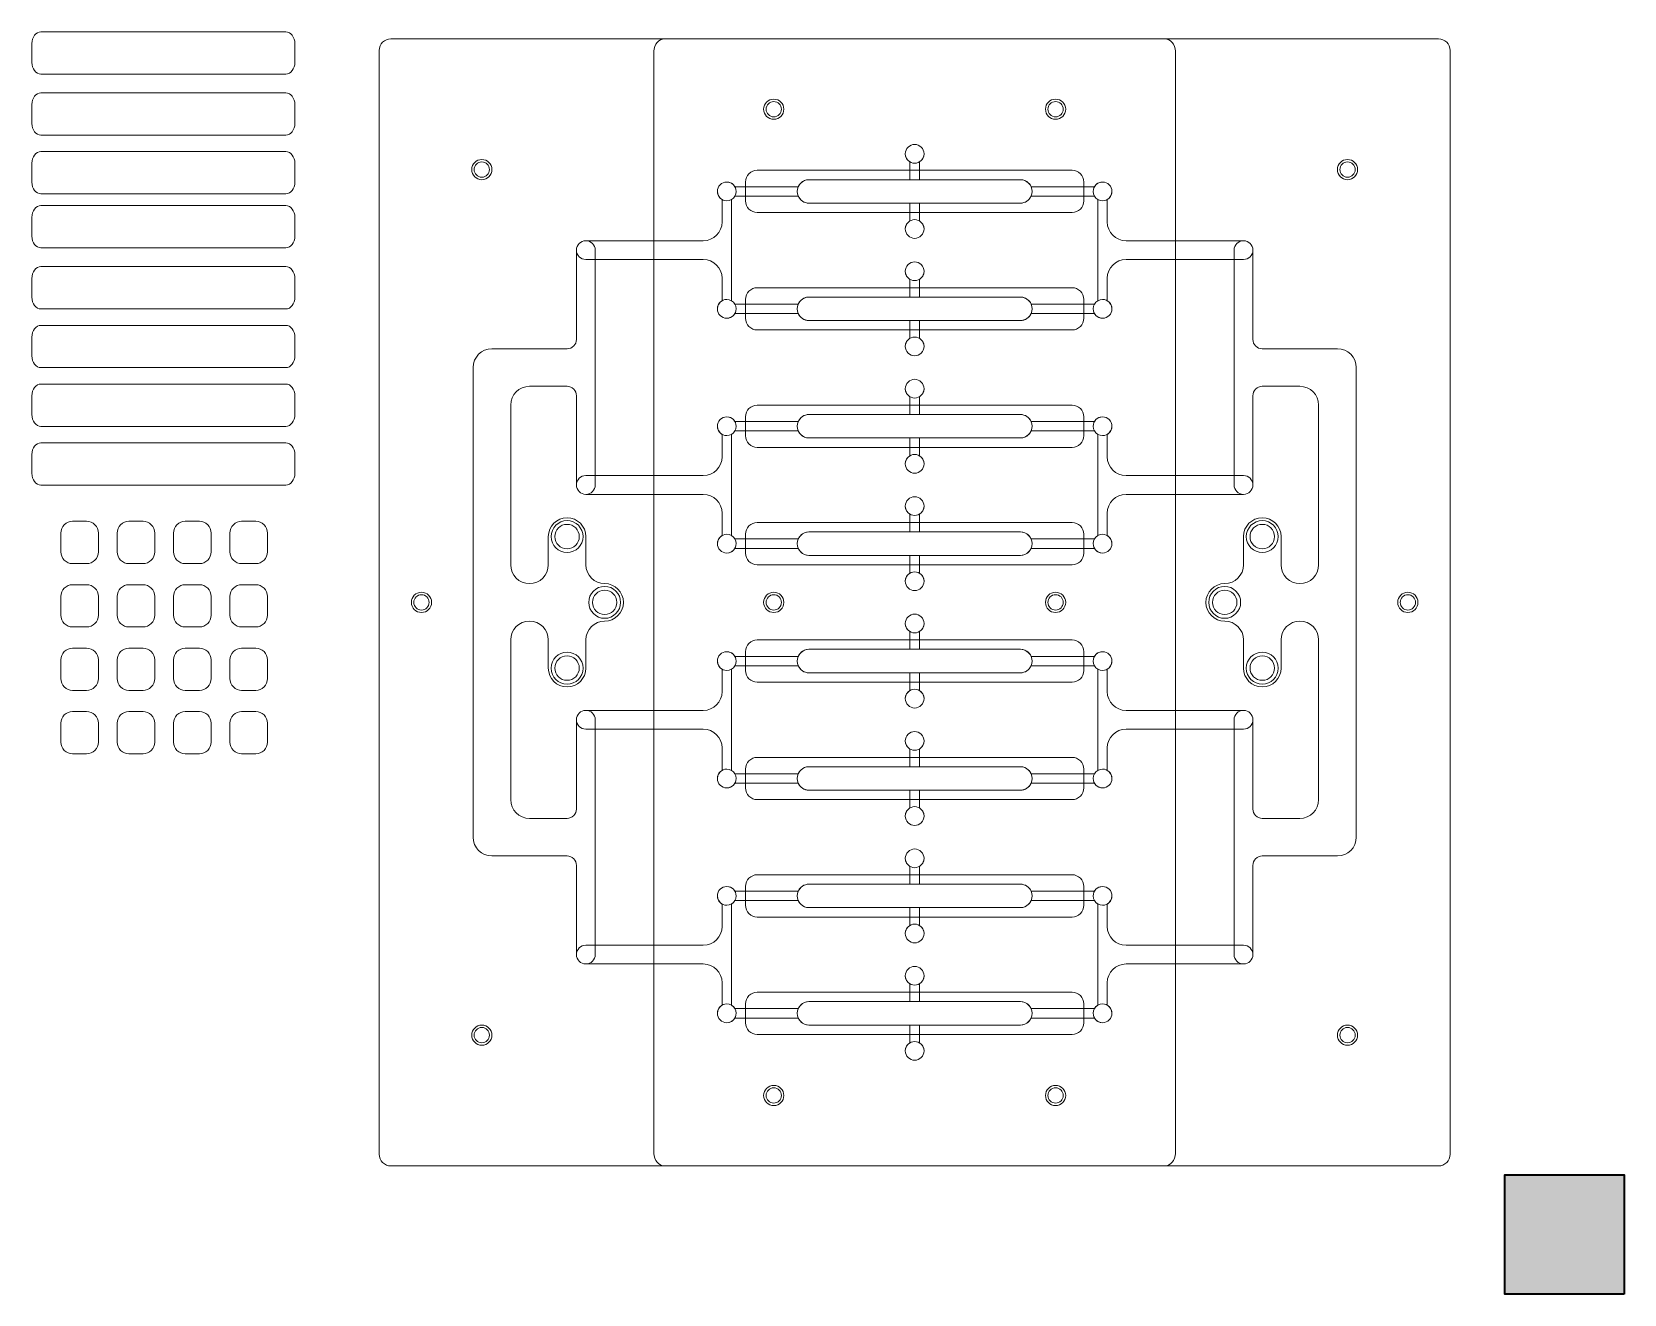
# Model space of a CAD drawing. Header units: inches. Extents: x -48 to 291, y 13 to 281.
import ezdxf

# ---------------------------------------------------------------- set-up
doc = ezdxf.new("R2010")
doc.units = ezdxf.units.IN
doc.header["$MEASUREMENT"] = 0
for name, color, linetype in [('Ceiling', 7, 'Continuous'), ('Floor', 7, 'Continuous'), ('Lower Wall', 7, 'Continuous'), ('Slider Stops', 7, 'Continuous'), ('Sliders', 7, 'Continuous'), ('Top Cap', 7, 'Continuous'), ('Upper Wall', 7, 'Continuous')]:
    doc.layers.add(name, color=color, linetype=linetype)

# ---------------------------------------------------------------- blocks, each defined once
blk = doc.blocks.new('block 3')
at = {"layer": 'Lower Wall', "color": 240, "lineweight": 5, "true_color": 0xed1c24}
blk.add_open_spline([(180, 249.5), (179.26, 249.5), (178.62, 249.1), (178.27, 248.5), (178.27, 248.5), (164.79, 248.5), (164.79, 248.5), (164.41, 249.38), (163.53, 250), (162.5, 250), (162.5, 250), (141, 250), (141, 250), (141, 250), (141, 253.77), (141, 253.77), (141.6, 254.12), (142, 254.76), (142, 255.5), (142, 256.6), (141.1, 257.5), (140, 257.5), (138.9, 257.5), (138, 256.6), (138, 255.5), (138, 254.76), (138.4, 254.12), (139, 253.77), (139, 253.77), (139, 250), (139, 250), (139, 250), (117.5, 250), (117.5, 250), (116.48, 250), (115.6, 249.38), (115.21, 248.5), (115.21, 248.5), (101.73, 248.5), (101.73, 248.5), (101.38, 249.1), (100.74, 249.5), (100, 249.5), (98.9, 249.5), (98, 248.6), (98, 247.5), (98, 246.4), (98.9, 245.5), (100, 245.5), (100.74, 245.5), (101.38, 245.9), (101.73, 246.5), (101.73, 246.5), (115.21, 246.5), (115.21, 246.5), (115.6, 245.62), (116.48, 245), (117.5, 245), (117.5, 245), (139, 245), (139, 245), (139, 245), (139, 241.23), (139, 241.23), (138.4, 240.88), (138, 240.24), (138, 239.5), (138, 238.4), (138.9, 237.5), (140, 237.5), (141.1, 237.5), (142, 238.4), (142, 239.5), (142, 240.24), (141.6, 240.88), (141, 241.23), (141, 241.23), (141, 245), (141, 245), (141, 245), (162.5, 245), (162.5, 245), (163.52, 245), (164.4, 245.62), (164.79, 246.5), (164.79, 246.5), (178.27, 246.5), (178.27, 246.5), (178.62, 245.9), (179.26, 245.5), (180, 245.5), (181.1, 245.5), (182, 246.4), (182, 247.5), (182, 248.6), (181.1, 249.5), (180, 249.5)], degree=3, knots=[0, 0, 0, 0, 1, 1, 1, 2, 2, 2, 3, 3, 3, 4, 4, 4, 5, 5, 5, 6, 6, 6, 7, 7, 7, 8, 8, 8, 9, 9, 9, 10, 10, 10, 11, 11, 11, 12, 12, 12, 13, 13, 13, 14, 14, 14, 15, 15, 15, 16, 16, 16, 17, 17, 17, 18, 18, 18, 19, 19, 19, 20, 20, 20, 21, 21, 21, 22, 22, 22, 23, 23, 23, 24, 24, 24, 25, 25, 25, 26, 26, 26, 27, 27, 27, 28, 28, 28, 29, 29, 29, 30, 30, 30, 31, 31, 31, 32, 32, 32, 32], dxfattribs=at)
blk = doc.blocks.new('block 2')
at = {"layer": 'Lower Wall'}
blk.add_blockref('block 3', (0, 0), dxfattribs=at)
blk = doc.blocks.new('block 5')
at = {"layer": 'Lower Wall', "color": 240, "lineweight": 5, "true_color": 0xed1c24}
blk.add_open_spline([(180, 224.5), (179.26, 224.5), (178.62, 224.1), (178.27, 223.5), (178.27, 223.5), (164.79, 223.5), (164.79, 223.5), (164.41, 224.38), (163.53, 225), (162.5, 225), (162.5, 225), (141, 225), (141, 225), (141, 225), (141, 228.77), (141, 228.77), (141.6, 229.12), (142, 229.76), (142, 230.5), (142, 231.6), (141.1, 232.5), (140, 232.5), (138.9, 232.5), (138, 231.6), (138, 230.5), (138, 229.76), (138.4, 229.12), (139, 228.77), (139, 228.77), (139, 225), (139, 225), (139, 225), (117.5, 225), (117.5, 225), (116.48, 225), (115.6, 224.38), (115.21, 223.5), (115.21, 223.5), (101.73, 223.5), (101.73, 223.5), (101.38, 224.1), (100.74, 224.5), (100, 224.5), (98.9, 224.5), (98, 223.6), (98, 222.5), (98, 221.4), (98.9, 220.5), (100, 220.5), (100.74, 220.5), (101.38, 220.9), (101.73, 221.5), (101.73, 221.5), (115.21, 221.5), (115.21, 221.5), (115.6, 220.62), (116.48, 220), (117.5, 220), (117.5, 220), (139, 220), (139, 220), (139, 220), (139, 216.23), (139, 216.23), (138.4, 215.88), (138, 215.24), (138, 214.5), (138, 213.4), (138.9, 212.5), (140, 212.5), (141.1, 212.5), (142, 213.4), (142, 214.5), (142, 215.24), (141.6, 215.88), (141, 216.23), (141, 216.23), (141, 220), (141, 220), (141, 220), (162.5, 220), (162.5, 220), (163.52, 220), (164.4, 220.62), (164.79, 221.5), (164.79, 221.5), (178.27, 221.5), (178.27, 221.5), (178.62, 220.9), (179.26, 220.5), (180, 220.5), (181.1, 220.5), (182, 221.4), (182, 222.5), (182, 223.6), (181.1, 224.5), (180, 224.5)], degree=3, knots=[0, 0, 0, 0, 1, 1, 1, 2, 2, 2, 3, 3, 3, 4, 4, 4, 5, 5, 5, 6, 6, 6, 7, 7, 7, 8, 8, 8, 9, 9, 9, 10, 10, 10, 11, 11, 11, 12, 12, 12, 13, 13, 13, 14, 14, 14, 15, 15, 15, 16, 16, 16, 17, 17, 17, 18, 18, 18, 19, 19, 19, 20, 20, 20, 21, 21, 21, 22, 22, 22, 23, 23, 23, 24, 24, 24, 25, 25, 25, 26, 26, 26, 27, 27, 27, 28, 28, 28, 29, 29, 29, 30, 30, 30, 31, 31, 31, 32, 32, 32, 32], dxfattribs=at)
blk = doc.blocks.new('block 4')
at = {"layer": 'Lower Wall'}
blk.add_blockref('block 5', (0, 0), dxfattribs=at)
blk = doc.blocks.new('block 7')
at = {"layer": 'Lower Wall', "color": 240, "lineweight": 5, "true_color": 0xed1c24}
blk.add_open_spline([(180, 199.5), (179.26, 199.5), (178.62, 199.1), (178.27, 198.5), (178.27, 198.5), (164.79, 198.5), (164.79, 198.5), (164.41, 199.38), (163.53, 200), (162.5, 200), (162.5, 200), (141, 200), (141, 200), (141, 200), (141, 203.77), (141, 203.77), (141.6, 204.12), (142, 204.76), (142, 205.5), (142, 206.6), (141.1, 207.5), (140, 207.5), (138.9, 207.5), (138, 206.6), (138, 205.5), (138, 204.76), (138.4, 204.12), (139, 203.77), (139, 203.77), (139, 200), (139, 200), (139, 200), (117.5, 200), (117.5, 200), (116.48, 200), (115.6, 199.38), (115.21, 198.5), (115.21, 198.5), (101.73, 198.5), (101.73, 198.5), (101.38, 199.1), (100.74, 199.5), (100, 199.5), (98.9, 199.5), (98, 198.6), (98, 197.5), (98, 196.4), (98.9, 195.5), (100, 195.5), (100.74, 195.5), (101.38, 195.9), (101.73, 196.5), (101.73, 196.5), (115.21, 196.5), (115.21, 196.5), (115.6, 195.62), (116.48, 195), (117.5, 195), (117.5, 195), (139, 195), (139, 195), (139, 195), (139, 191.23), (139, 191.23), (138.4, 190.88), (138, 190.24), (138, 189.5), (138, 188.4), (138.9, 187.5), (140, 187.5), (141.1, 187.5), (142, 188.4), (142, 189.5), (142, 190.24), (141.6, 190.88), (141, 191.23), (141, 191.23), (141, 195), (141, 195), (141, 195), (162.5, 195), (162.5, 195), (163.52, 195), (164.4, 195.62), (164.79, 196.5), (164.79, 196.5), (178.27, 196.5), (178.27, 196.5), (178.62, 195.9), (179.26, 195.5), (180, 195.5), (181.1, 195.5), (182, 196.4), (182, 197.5), (182, 198.6), (181.1, 199.5), (180, 199.5)], degree=3, knots=[0, 0, 0, 0, 1, 1, 1, 2, 2, 2, 3, 3, 3, 4, 4, 4, 5, 5, 5, 6, 6, 6, 7, 7, 7, 8, 8, 8, 9, 9, 9, 10, 10, 10, 11, 11, 11, 12, 12, 12, 13, 13, 13, 14, 14, 14, 15, 15, 15, 16, 16, 16, 17, 17, 17, 18, 18, 18, 19, 19, 19, 20, 20, 20, 21, 21, 21, 22, 22, 22, 23, 23, 23, 24, 24, 24, 25, 25, 25, 26, 26, 26, 27, 27, 27, 28, 28, 28, 29, 29, 29, 30, 30, 30, 31, 31, 31, 32, 32, 32, 32], dxfattribs=at)
blk = doc.blocks.new('block 6')
at = {"layer": 'Lower Wall'}
blk.add_blockref('block 7', (0, 0), dxfattribs=at)
blk = doc.blocks.new('block 9')
at = {"layer": 'Lower Wall', "color": 240, "lineweight": 5, "true_color": 0xed1c24}
blk.add_open_spline([(180, 174.5), (179.26, 174.5), (178.62, 174.1), (178.27, 173.5), (178.27, 173.5), (164.79, 173.5), (164.79, 173.5), (164.4, 174.38), (163.52, 175), (162.5, 175), (162.5, 175), (141, 175), (141, 175), (141, 175), (141, 178.77), (141, 178.77), (141.6, 179.12), (142, 179.76), (142, 180.5), (142, 181.6), (141.1, 182.5), (140, 182.5), (138.9, 182.5), (138, 181.6), (138, 180.5), (138, 179.76), (138.4, 179.12), (139, 178.77), (139, 178.77), (139, 175), (139, 175), (139, 175), (117.5, 175), (117.5, 175), (116.48, 175), (115.6, 174.38), (115.21, 173.5), (115.21, 173.5), (101.73, 173.5), (101.73, 173.5), (101.38, 174.1), (100.74, 174.5), (100, 174.5), (98.9, 174.5), (98, 173.6), (98, 172.5), (98, 171.4), (98.9, 170.5), (100, 170.5), (100.74, 170.5), (101.38, 170.9), (101.73, 171.5), (101.73, 171.5), (115.21, 171.5), (115.21, 171.5), (115.6, 170.62), (116.48, 170), (117.5, 170), (117.5, 170), (139, 170), (139, 170), (139, 170), (139, 166.23), (139, 166.23), (138.4, 165.88), (138, 165.24), (138, 164.5), (138, 163.4), (138.9, 162.5), (140, 162.5), (141.1, 162.5), (142, 163.4), (142, 164.5), (142, 165.24), (141.6, 165.88), (141, 166.23), (141, 166.23), (141, 170), (141, 170), (141, 170), (162.5, 170), (162.5, 170), (163.52, 170), (164.4, 170.62), (164.79, 171.5), (164.79, 171.5), (178.27, 171.5), (178.27, 171.5), (178.62, 170.9), (179.26, 170.5), (180, 170.5), (181.1, 170.5), (182, 171.4), (182, 172.5), (182, 173.6), (181.1, 174.5), (180, 174.5)], degree=3, knots=[0, 0, 0, 0, 1, 1, 1, 2, 2, 2, 3, 3, 3, 4, 4, 4, 5, 5, 5, 6, 6, 6, 7, 7, 7, 8, 8, 8, 9, 9, 9, 10, 10, 10, 11, 11, 11, 12, 12, 12, 13, 13, 13, 14, 14, 14, 15, 15, 15, 16, 16, 16, 17, 17, 17, 18, 18, 18, 19, 19, 19, 20, 20, 20, 21, 21, 21, 22, 22, 22, 23, 23, 23, 24, 24, 24, 25, 25, 25, 26, 26, 26, 27, 27, 27, 28, 28, 28, 29, 29, 29, 30, 30, 30, 31, 31, 31, 32, 32, 32, 32], dxfattribs=at)
blk = doc.blocks.new('block 8')
at = {"layer": 'Lower Wall'}
blk.add_blockref('block 9', (0, 0), dxfattribs=at)
blk = doc.blocks.new('block 11')
at = {"layer": 'Lower Wall', "color": 240, "lineweight": 5, "true_color": 0xed1c24}
blk.add_open_spline([(180, 149.5), (179.26, 149.5), (178.62, 149.1), (178.27, 148.5), (178.27, 148.5), (164.79, 148.5), (164.79, 148.5), (164.41, 149.38), (163.53, 150), (162.5, 150), (162.5, 150), (141, 150), (141, 150), (141, 150), (141, 153.77), (141, 153.77), (141.6, 154.12), (142, 154.76), (142, 155.5), (142, 156.6), (141.1, 157.5), (140, 157.5), (138.9, 157.5), (138, 156.6), (138, 155.5), (138, 154.76), (138.4, 154.12), (139, 153.77), (139, 153.77), (139, 150), (139, 150), (139, 150), (117.5, 150), (117.5, 150), (116.48, 150), (115.6, 149.38), (115.21, 148.5), (115.21, 148.5), (101.73, 148.5), (101.73, 148.5), (101.38, 149.1), (100.74, 149.5), (100, 149.5), (98.9, 149.5), (98, 148.6), (98, 147.5), (98, 146.4), (98.9, 145.5), (100, 145.5), (100.74, 145.5), (101.38, 145.9), (101.73, 146.5), (101.73, 146.5), (115.21, 146.5), (115.21, 146.5), (115.6, 145.62), (116.48, 145), (117.5, 145), (117.5, 145), (139, 145), (139, 145), (139, 145), (139, 141.23), (139, 141.23), (138.4, 140.88), (138, 140.24), (138, 139.5), (138, 138.39), (138.9, 137.5), (140, 137.5), (141.1, 137.5), (142, 138.39), (142, 139.5), (142, 140.24), (141.6, 140.88), (141, 141.23), (141, 141.23), (141, 145), (141, 145), (141, 145), (162.5, 145), (162.5, 145), (163.52, 145), (164.4, 145.62), (164.79, 146.5), (164.79, 146.5), (178.27, 146.5), (178.27, 146.5), (178.62, 145.9), (179.26, 145.5), (180, 145.5), (181.1, 145.5), (182, 146.4), (182, 147.5), (182, 148.6), (181.1, 149.5), (180, 149.5)], degree=3, knots=[0, 0, 0, 0, 1, 1, 1, 2, 2, 2, 3, 3, 3, 4, 4, 4, 5, 5, 5, 6, 6, 6, 7, 7, 7, 8, 8, 8, 9, 9, 9, 10, 10, 10, 11, 11, 11, 12, 12, 12, 13, 13, 13, 14, 14, 14, 15, 15, 15, 16, 16, 16, 17, 17, 17, 18, 18, 18, 19, 19, 19, 20, 20, 20, 21, 21, 21, 22, 22, 22, 23, 23, 23, 24, 24, 24, 25, 25, 25, 26, 26, 26, 27, 27, 27, 28, 28, 28, 29, 29, 29, 30, 30, 30, 31, 31, 31, 32, 32, 32, 32], dxfattribs=at)
blk = doc.blocks.new('block 10')
at = {"layer": 'Lower Wall'}
blk.add_blockref('block 11', (0, 0), dxfattribs=at)
blk = doc.blocks.new('block 13')
at = {"layer": 'Lower Wall', "color": 240, "lineweight": 5, "true_color": 0xed1c24}
blk.add_open_spline([(180, 124.5), (179.26, 124.5), (178.62, 124.1), (178.27, 123.5), (178.27, 123.5), (164.79, 123.5), (164.79, 123.5), (164.4, 124.38), (163.52, 125), (162.5, 125), (162.5, 125), (141, 125), (141, 125), (141, 125), (141, 128.77), (141, 128.77), (141.6, 129.12), (142, 129.76), (142, 130.5), (142, 131.6), (141.1, 132.5), (140, 132.5), (138.9, 132.5), (138, 131.6), (138, 130.5), (138, 129.76), (138.4, 129.12), (139, 128.77), (139, 128.77), (139, 125), (139, 125), (139, 125), (117.5, 125), (117.5, 125), (116.48, 125), (115.6, 124.38), (115.21, 123.5), (115.21, 123.5), (101.73, 123.5), (101.73, 123.5), (101.38, 124.1), (100.74, 124.5), (100, 124.5), (98.9, 124.5), (98, 123.6), (98, 122.5), (98, 121.4), (98.9, 120.5), (100, 120.5), (100.74, 120.5), (101.38, 120.9), (101.73, 121.5), (101.73, 121.5), (115.21, 121.5), (115.21, 121.5), (115.6, 120.62), (116.48, 120), (117.5, 120), (117.5, 120), (139, 120), (139, 120), (139, 120), (139, 116.23), (139, 116.23), (138.4, 115.88), (138, 115.24), (138, 114.5), (138, 113.4), (138.9, 112.5), (140, 112.5), (141.1, 112.5), (142, 113.4), (142, 114.5), (142, 115.24), (141.6, 115.88), (141, 116.23), (141, 116.23), (141, 120), (141, 120), (141, 120), (162.5, 120), (162.5, 120), (163.52, 120), (164.4, 120.62), (164.79, 121.5), (164.79, 121.5), (178.27, 121.5), (178.27, 121.5), (178.62, 120.9), (179.26, 120.5), (180, 120.5), (181.1, 120.5), (182, 121.39), (182, 122.5), (182, 123.6), (181.1, 124.5), (180, 124.5)], degree=3, knots=[0, 0, 0, 0, 1, 1, 1, 2, 2, 2, 3, 3, 3, 4, 4, 4, 5, 5, 5, 6, 6, 6, 7, 7, 7, 8, 8, 8, 9, 9, 9, 10, 10, 10, 11, 11, 11, 12, 12, 12, 13, 13, 13, 14, 14, 14, 15, 15, 15, 16, 16, 16, 17, 17, 17, 18, 18, 18, 19, 19, 19, 20, 20, 20, 21, 21, 21, 22, 22, 22, 23, 23, 23, 24, 24, 24, 25, 25, 25, 26, 26, 26, 27, 27, 27, 28, 28, 28, 29, 29, 29, 30, 30, 30, 31, 31, 31, 32, 32, 32, 32], dxfattribs=at)
blk = doc.blocks.new('block 12')
at = {"layer": 'Lower Wall'}
blk.add_blockref('block 13', (0, 0), dxfattribs=at)
blk = doc.blocks.new('block 15')
at = {"layer": 'Lower Wall', "color": 240, "lineweight": 5, "true_color": 0xed1c24}
blk.add_open_spline([(180, 99.5), (179.26, 99.5), (178.62, 99.1), (178.27, 98.5), (178.27, 98.5), (164.79, 98.5), (164.79, 98.5), (164.41, 99.38), (163.53, 100), (162.5, 100), (162.5, 100), (141, 100), (141, 100), (141, 100), (141, 103.77), (141, 103.77), (141.6, 104.12), (142, 104.76), (142, 105.5), (142, 106.6), (141.1, 107.5), (140, 107.5), (138.9, 107.5), (138, 106.6), (138, 105.5), (138, 104.76), (138.4, 104.12), (139, 103.77), (139, 103.77), (139, 100), (139, 100), (139, 100), (117.5, 100), (117.5, 100), (116.48, 100), (115.6, 99.38), (115.21, 98.5), (115.21, 98.5), (101.73, 98.5), (101.73, 98.5), (101.38, 99.1), (100.74, 99.5), (100, 99.5), (98.9, 99.5), (98, 98.6), (98, 97.5), (98, 96.4), (98.9, 95.5), (100, 95.5), (100.74, 95.5), (101.38, 95.9), (101.73, 96.5), (101.73, 96.5), (115.21, 96.5), (115.21, 96.5), (115.6, 95.62), (116.48, 95), (117.5, 95), (117.5, 95), (139, 95), (139, 95), (139, 95), (139, 91.23), (139, 91.23), (138.4, 90.88), (138, 90.24), (138, 89.5), (138, 88.4), (138.9, 87.5), (140, 87.5), (141.1, 87.5), (142, 88.4), (142, 89.5), (142, 90.24), (141.6, 90.88), (141, 91.23), (141, 91.23), (141, 95), (141, 95), (141, 95), (162.5, 95), (162.5, 95), (163.52, 95), (164.4, 95.62), (164.79, 96.5), (164.79, 96.5), (178.27, 96.5), (178.27, 96.5), (178.62, 95.9), (179.26, 95.5), (180, 95.5), (181.1, 95.5), (182, 96.4), (182, 97.5), (182, 98.6), (181.1, 99.5), (180, 99.5)], degree=3, knots=[0, 0, 0, 0, 1, 1, 1, 2, 2, 2, 3, 3, 3, 4, 4, 4, 5, 5, 5, 6, 6, 6, 7, 7, 7, 8, 8, 8, 9, 9, 9, 10, 10, 10, 11, 11, 11, 12, 12, 12, 13, 13, 13, 14, 14, 14, 15, 15, 15, 16, 16, 16, 17, 17, 17, 18, 18, 18, 19, 19, 19, 20, 20, 20, 21, 21, 21, 22, 22, 22, 23, 23, 23, 24, 24, 24, 25, 25, 25, 26, 26, 26, 27, 27, 27, 28, 28, 28, 29, 29, 29, 30, 30, 30, 31, 31, 31, 32, 32, 32, 32], dxfattribs=at)
blk = doc.blocks.new('block 14')
at = {"layer": 'Lower Wall'}
blk.add_blockref('block 15', (0, 0), dxfattribs=at)
blk = doc.blocks.new('block 17')
at = {"layer": 'Lower Wall', "color": 240, "lineweight": 5, "true_color": 0xed1c24}
blk.add_open_spline([(180, 74.5), (179.26, 74.5), (178.62, 74.1), (178.27, 73.5), (178.27, 73.5), (164.79, 73.5), (164.79, 73.5), (164.4, 74.38), (163.52, 75), (162.5, 75), (162.5, 75), (141, 75), (141, 75), (141, 75), (141, 78.77), (141, 78.77), (141.6, 79.12), (142, 79.76), (142, 80.5), (142, 81.6), (141.1, 82.5), (140, 82.5), (138.9, 82.5), (138, 81.6), (138, 80.5), (138, 79.76), (138.4, 79.12), (139, 78.77), (139, 78.77), (139, 75), (139, 75), (139, 75), (117.5, 75), (117.5, 75), (116.48, 75), (115.6, 74.38), (115.21, 73.5), (115.21, 73.5), (101.73, 73.5), (101.73, 73.5), (101.38, 74.1), (100.74, 74.5), (100, 74.5), (98.9, 74.5), (98, 73.6), (98, 72.5), (98, 71.4), (98.9, 70.5), (100, 70.5), (100.74, 70.5), (101.38, 70.9), (101.73, 71.5), (101.73, 71.5), (115.21, 71.5), (115.21, 71.5), (115.6, 70.62), (116.48, 70), (117.5, 70), (117.5, 70), (139, 70), (139, 70), (139, 70), (139, 66.23), (139, 66.23), (138.4, 65.88), (138, 65.24), (138, 64.5), (138, 63.4), (138.9, 62.5), (140, 62.5), (141.1, 62.5), (142, 63.4), (142, 64.5), (142, 65.24), (141.6, 65.88), (141, 66.23), (141, 66.23), (141, 70), (141, 70), (141, 70), (162.5, 70), (162.5, 70), (163.52, 70), (164.4, 70.62), (164.79, 71.5), (164.79, 71.5), (178.27, 71.5), (178.27, 71.5), (178.62, 70.9), (179.26, 70.5), (180, 70.5), (181.1, 70.5), (182, 71.4), (182, 72.5), (182, 73.6), (181.1, 74.5), (180, 74.5)], degree=3, knots=[0, 0, 0, 0, 1, 1, 1, 2, 2, 2, 3, 3, 3, 4, 4, 4, 5, 5, 5, 6, 6, 6, 7, 7, 7, 8, 8, 8, 9, 9, 9, 10, 10, 10, 11, 11, 11, 12, 12, 12, 13, 13, 13, 14, 14, 14, 15, 15, 15, 16, 16, 16, 17, 17, 17, 18, 18, 18, 19, 19, 19, 20, 20, 20, 21, 21, 21, 22, 22, 22, 23, 23, 23, 24, 24, 24, 25, 25, 25, 26, 26, 26, 27, 27, 27, 28, 28, 28, 29, 29, 29, 30, 30, 30, 31, 31, 31, 32, 32, 32, 32], dxfattribs=at)
blk = doc.blocks.new('block 16')
at = {"layer": 'Lower Wall'}
blk.add_blockref('block 17', (0, 0), dxfattribs=at)
blk = doc.blocks.new('block 19')
at = {"layer": 'Lower Wall', "color": 240, "lineweight": 5, "true_color": 0xed1c24}
blk.add_open_spline([(74, 164), (71.79, 164), (70.01, 165.79), (70, 167.99), (70, 167.99), (70, 174), (70, 174), (70, 174), (70, 174), (70, 174), (70, 174), (70, 174), (70, 174), (70, 176.21), (68.21, 178), (66, 178), (63.79, 178), (62, 176.21), (62, 174), (62, 174), (62, 174), (62, 174), (62, 174), (62, 168), (62, 168), (62, 168), (62, 168), (62, 168), (62, 165.79), (60.21, 164), (58, 164), (58, 164), (58, 164), (58, 164), (58, 164), (58, 164), (58, 164), (55.79, 164), (54, 165.79), (54, 168), (54, 168), (54, 202), (54, 202), (54, 204.21), (55.79, 206), (58, 206), (58, 206), (58, 206), (58, 206), (58, 206), (66, 206), (66, 206), (67.1, 206), (68, 205.1), (68, 204), (68, 204), (68, 204), (68, 204), (68, 204), (68, 185), (68, 185), (68, 183.9), (68.9, 183), (70, 183), (71.1, 183), (72, 183.9), (72, 185), (72, 185), (72, 235), (72, 235), (72, 235), (72, 235), (72, 235), (72, 236.1), (71.1, 237), (70, 237), (68.9, 237), (68, 236.1), (68, 235), (68, 235), (68, 235), (68, 235), (68, 235), (68, 216), (68, 216), (68, 214.9), (67.1, 214), (66, 214), (66, 214), (50, 214), (50, 214), (50, 214), (50, 214), (50, 214), (47.79, 214), (46, 212.21), (46, 210), (46, 210), (46, 110), (46, 110), (46, 107.79), (47.79, 106), (50, 106), (50, 106), (66, 106), (66, 106), (67.1, 106), (68, 105.1), (68, 104), (68, 104), (68, 85), (68, 85), (68, 83.9), (68.9, 83), (70, 83), (71.1, 83), (72, 83.9), (72, 85), (72, 85), (72, 135), (72, 135), (72, 135), (72, 135), (72, 135), (72, 136.1), (71.1, 137), (70, 137), (68.9, 137), (68, 136.1), (68, 135), (68, 135), (68, 135), (68, 135), (68, 135), (68, 116), (68, 116), (68, 116), (68, 116), (68, 116), (68, 116), (68, 116), (68, 116), (68, 114.9), (67.1, 114), (66, 114), (66, 114), (58.01, 114), (58.01, 114), (58.01, 114), (58, 114), (58, 114), (55.79, 114), (54, 115.79), (54, 118), (54, 118), (54, 152), (54, 152), (54, 154.21), (55.79, 156), (58, 156), (58, 156), (58, 156), (58, 156), (58, 156), (58, 156), (58, 156), (60.21, 156), (62, 154.21), (62, 152), (62, 152), (62, 152), (62, 152), (62, 152), (62, 146), (62, 146), (62, 146), (62, 146), (62, 146), (62, 143.79), (63.79, 142), (66, 142), (68.21, 142), (70, 143.79), (70, 146), (70, 146), (70, 152.01), (70, 152.01), (70.01, 154.21), (71.79, 156), (74, 156), (74, 156), (74, 156), (74, 156), (76.21, 156), (78, 157.79), (78, 160), (78, 162.21), (76.21, 164), (74, 164)], degree=3, knots=[0, 0, 0, 0, 1, 1, 1, 2, 2, 2, 3, 3, 3, 4, 4, 4, 5, 5, 5, 6, 6, 6, 7, 7, 7, 8, 8, 8, 9, 9, 9, 10, 10, 10, 11, 11, 11, 12, 12, 12, 13, 13, 13, 14, 14, 14, 15, 15, 15, 16, 16, 16, 17, 17, 17, 18, 18, 18, 19, 19, 19, 20, 20, 20, 21, 21, 21, 22, 22, 22, 23, 23, 23, 24, 24, 24, 25, 25, 25, 26, 26, 26, 27, 27, 27, 28, 28, 28, 29, 29, 29, 30, 30, 30, 31, 31, 31, 32, 32, 32, 33, 33, 33, 34, 34, 34, 35, 35, 35, 36, 36, 36, 37, 37, 37, 38, 38, 38, 39, 39, 39, 40, 40, 40, 41, 41, 41, 42, 42, 42, 43, 43, 43, 44, 44, 44, 45, 45, 45, 46, 46, 46, 47, 47, 47, 48, 48, 48, 49, 49, 49, 50, 50, 50, 51, 51, 51, 52, 52, 52, 53, 53, 53, 54, 54, 54, 55, 55, 55, 56, 56, 56, 57, 57, 57, 58, 58, 58, 59, 59, 59, 60, 60, 60, 61, 61, 61, 62, 62, 62, 63, 63, 63, 64, 64, 64, 65, 65, 65, 66, 66, 66, 66], dxfattribs=at)
blk = doc.blocks.new('block 18')
at = {"layer": 'Lower Wall'}
blk.add_blockref('block 19', (0, 0), dxfattribs=at)
blk = doc.blocks.new('block 21')
at = {"layer": 'Lower Wall', "color": 240, "lineweight": 5, "true_color": 0xed1c24}
blk.add_open_spline([(230, 214), (230, 214), (230, 214), (230, 214), (230, 214), (214, 214), (214, 214), (212.9, 214), (212, 214.9), (212, 216), (212, 216), (212, 235), (212, 235), (212, 236.1), (211.11, 237), (210, 237), (208.9, 237), (208, 236.1), (208, 235), (208, 235), (208, 185), (208, 185), (208, 183.9), (208.9, 183), (210, 183), (211.11, 183), (212, 183.9), (212, 185), (212, 185), (212, 204), (212, 204), (212, 205.1), (212.9, 206), (214, 206), (214, 206), (222, 206), (222, 206), (222, 206), (222, 206), (222, 206), (224.21, 206), (226, 204.21), (226, 202), (226, 202), (226, 168), (226, 168), (226, 165.79), (224.21, 164), (222, 164), (222, 164), (222, 164), (222, 164), (222, 164), (222, 164), (222, 164), (219.79, 164), (218, 165.79), (218, 168), (218, 168), (218, 168), (218, 168), (218, 168), (218, 174), (218, 174), (218, 174), (218, 174), (218, 174), (218, 176.21), (216.21, 178), (214, 178), (211.79, 178), (210, 176.21), (210, 174), (210, 174), (210, 174), (210, 174), (210, 174), (210, 168), (210, 168), (210, 165.79), (208.21, 164), (206, 164), (203.79, 164), (202, 162.21), (202, 160), (202, 157.79), (203.79, 156), (206, 156), (206, 156), (206, 156), (206, 156), (208.21, 156), (210, 154.21), (210, 152), (210, 152), (210, 146), (210, 146), (210, 143.79), (211.79, 142), (214, 142), (216.21, 142), (218, 143.79), (218, 146), (218, 146), (218, 152), (218, 152), (218, 152), (218, 152), (218, 152), (218, 154.21), (219.79, 156), (222, 156), (222, 156), (222, 156), (222, 156), (222, 156), (222, 156), (222, 156), (224.21, 156), (226, 154.21), (226, 152), (226, 152), (226, 118), (226, 118), (226, 115.79), (224.21, 114), (222, 114), (222, 114), (221.99, 114), (221.99, 114), (221.99, 114), (214, 114), (214, 114), (212.9, 114), (212, 114.9), (212, 116), (212, 116), (212, 135), (212, 135), (212, 136.1), (211.11, 137), (210, 137), (208.9, 137), (208, 136.1), (208, 135), (208, 135), (208, 85), (208, 85), (208, 83.9), (208.9, 83), (210, 83), (211.1, 83), (212, 83.9), (212, 85), (212, 85), (212, 104), (212, 104), (212, 105.1), (212.9, 106), (214, 106), (214, 106), (230, 106), (230, 106), (232.21, 106), (234, 107.79), (234, 110), (234, 110), (234, 210), (234, 210), (234, 212.21), (232.21, 214), (230, 214)], degree=3, knots=[0, 0, 0, 0, 1, 1, 1, 2, 2, 2, 3, 3, 3, 4, 4, 4, 5, 5, 5, 6, 6, 6, 7, 7, 7, 8, 8, 8, 9, 9, 9, 10, 10, 10, 11, 11, 11, 12, 12, 12, 13, 13, 13, 14, 14, 14, 15, 15, 15, 16, 16, 16, 17, 17, 17, 18, 18, 18, 19, 19, 19, 20, 20, 20, 21, 21, 21, 22, 22, 22, 23, 23, 23, 24, 24, 24, 25, 25, 25, 26, 26, 26, 27, 27, 27, 28, 28, 28, 29, 29, 29, 30, 30, 30, 31, 31, 31, 32, 32, 32, 33, 33, 33, 34, 34, 34, 35, 35, 35, 36, 36, 36, 37, 37, 37, 38, 38, 38, 39, 39, 39, 40, 40, 40, 41, 41, 41, 42, 42, 42, 43, 43, 43, 44, 44, 44, 45, 45, 45, 46, 46, 46, 47, 47, 47, 48, 48, 48, 49, 49, 49, 50, 50, 50, 51, 51, 51, 52, 52, 52, 53, 53, 53, 54, 54, 54, 55, 55, 55, 56, 56, 56, 57, 57, 57, 57], dxfattribs=at)
blk = doc.blocks.new('block 20')
at = {"layer": 'Lower Wall'}
blk.add_blockref('block 21', (0, 0), dxfattribs=at)
blk = doc.blocks.new('block 23')
at = {"layer": 'Upper Wall', "color": 114, "lineweight": 5, "true_color": 0x0db14b}
for points, knots in [([(101, 224.23), (101, 224.23), (101, 245.77), (101, 245.77), (101.6, 246.12), (102, 246.76), (102, 247.5), (102, 248.6), (101.1, 249.5), (100, 249.5), (98.9, 249.5), (98, 248.6), (98, 247.5), (98, 246.76), (98.4, 246.12), (99, 245.77), (99, 245.77), (99, 241.01), (99, 241.01), (99, 241.01), (99, 241), (99, 241), (99, 238.79), (97.21, 237), (95, 237), (95, 237), (95, 237), (95, 237), (95, 237), (70, 237), (70, 237), (68.9, 237), (68, 236.1), (68, 235), (68, 233.9), (68.9, 233), (70, 233), (70, 233), (70, 233), (70, 233), (70, 233), (70, 233), (70, 233), (70, 233), (94.99, 233), (94.99, 233), (94.99, 233), (95, 233), (95, 233), (97.21, 233), (99, 231.21), (99, 229), (99, 229), (99, 228.99), (99, 228.99), (99, 228.99), (99, 224.23), (99, 224.23), (98.4, 223.88), (98, 223.24), (98, 222.5), (98, 221.4), (98.9, 220.5), (100, 220.5), (101.1, 220.5), (102, 221.4), (102, 222.5), (102, 223.24), (101.6, 223.88), (101, 224.23)], [0, 0, 0, 0, 1, 1, 1, 2, 2, 2, 3, 3, 3, 4, 4, 4, 5, 5, 5, 6, 6, 6, 7, 7, 7, 8, 8, 8, 9, 9, 9, 10, 10, 10, 11, 11, 11, 12, 12, 12, 13, 13, 13, 14, 14, 14, 15, 15, 15, 16, 16, 16, 17, 17, 17, 18, 18, 18, 19, 19, 19, 20, 20, 20, 21, 21, 21, 22, 22, 22, 23, 23, 23, 23]), ([(102, 197.5), (102, 198.6), (101.1, 199.5), (100, 199.5), (98.9, 199.5), (98, 198.6), (98, 197.5), (98, 196.76), (98.4, 196.12), (99, 195.77), (99, 195.77), (99, 191.01), (99, 191.01), (99, 191.01), (99, 191), (99, 191), (99, 188.79), (97.21, 187), (95, 187), (95, 187), (95, 187), (95, 187), (95, 187), (70, 187), (70, 187), (70, 187), (70, 187), (70, 187), (68.9, 187), (68, 186.1), (68, 185), (68, 183.9), (68.9, 183), (70, 183), (70, 183), (70, 183), (70, 183), (70, 183), (94.99, 183), (94.99, 183), (94.99, 183), (95, 183), (95, 183), (97.21, 183), (99, 181.21), (99, 179), (99, 179), (99, 178.99), (99, 178.99), (99, 178.99), (99, 174.23), (99, 174.23), (98.4, 173.88), (98, 173.24), (98, 172.5), (98, 171.4), (98.9, 170.5), (100, 170.5), (101.1, 170.5), (102, 171.4), (102, 172.5), (102, 173.24), (101.6, 173.88), (101, 174.23), (101, 174.23), (101, 195.77), (101, 195.77), (101.6, 196.12), (102, 196.76), (102, 197.5)], [0, 0, 0, 0, 1, 1, 1, 2, 2, 2, 3, 3, 3, 4, 4, 4, 5, 5, 5, 6, 6, 6, 7, 7, 7, 8, 8, 8, 9, 9, 9, 10, 10, 10, 11, 11, 11, 12, 12, 12, 13, 13, 13, 14, 14, 14, 15, 15, 15, 16, 16, 16, 17, 17, 17, 18, 18, 18, 19, 19, 19, 20, 20, 20, 21, 21, 21, 22, 22, 22, 23, 23, 23, 23]), ([(102, 147.5), (102, 148.6), (101.1, 149.5), (100, 149.5), (98.9, 149.5), (98, 148.6), (98, 147.5), (98, 146.76), (98.4, 146.12), (99, 145.77), (99, 145.77), (99, 141.01), (99, 141.01), (99, 141.01), (99, 141), (99, 141), (99, 138.79), (97.21, 137), (95, 137), (95, 137), (70, 137), (70, 137), (68.9, 137), (68, 136.1), (68, 135), (68, 133.9), (68.9, 133), (70, 133), (70, 133), (95, 133), (95, 133), (97.21, 133), (99, 131.21), (99, 129), (99, 129), (99, 128.99), (99, 128.99), (99, 128.99), (99, 124.23), (99, 124.23), (98.4, 123.88), (98, 123.24), (98, 122.5), (98, 121.4), (98.9, 120.5), (100, 120.5), (101.1, 120.5), (102, 121.4), (102, 122.5), (102, 123.24), (101.6, 123.88), (101, 124.23), (101, 124.23), (101, 145.77), (101, 145.77), (101.6, 146.12), (102, 146.76), (102, 147.5)], [0, 0, 0, 0, 1, 1, 1, 2, 2, 2, 3, 3, 3, 4, 4, 4, 5, 5, 5, 6, 6, 6, 7, 7, 7, 8, 8, 8, 9, 9, 9, 10, 10, 10, 11, 11, 11, 12, 12, 12, 13, 13, 13, 14, 14, 14, 15, 15, 15, 16, 16, 16, 17, 17, 17, 18, 18, 18, 19, 19, 19, 19]), ([(102, 97.5), (102, 98.6), (101.1, 99.5), (100, 99.5), (98.9, 99.5), (98, 98.6), (98, 97.5), (98, 96.76), (98.4, 96.12), (99, 95.77), (99, 95.77), (99, 91.01), (99, 91.01), (99, 91.01), (99, 91), (99, 91), (99, 88.79), (97.21, 87), (95, 87), (95, 87), (70, 87), (70, 87), (68.9, 87), (68, 86.1), (68, 85), (68, 83.9), (68.9, 83), (70, 83), (70, 83), (94.99, 83), (94.99, 83), (94.99, 83), (95, 83), (95, 83), (97.21, 83), (99, 81.21), (99, 79), (99, 79), (99, 78.99), (99, 78.99), (99, 78.99), (99, 74.23), (99, 74.23), (98.4, 73.88), (98, 73.24), (98, 72.5), (98, 71.4), (98.9, 70.5), (100, 70.5), (101.1, 70.5), (102, 71.4), (102, 72.5), (102, 73.24), (101.6, 73.88), (101, 74.23), (101, 74.23), (101, 95.77), (101, 95.77), (101.6, 96.12), (102, 96.76), (102, 97.5)], [0, 0, 0, 0, 1, 1, 1, 2, 2, 2, 3, 3, 3, 4, 4, 4, 5, 5, 5, 6, 6, 6, 7, 7, 7, 8, 8, 8, 9, 9, 9, 10, 10, 10, 11, 11, 11, 12, 12, 12, 13, 13, 13, 14, 14, 14, 15, 15, 15, 16, 16, 16, 17, 17, 17, 18, 18, 18, 19, 19, 19, 20, 20, 20, 20])]:
    blk.add_open_spline(points, degree=3, knots=knots, dxfattribs=at)
blk = doc.blocks.new('block 22')
at = {"layer": 'Upper Wall'}
blk.add_blockref('block 23', (0, 0), dxfattribs=at)
blk = doc.blocks.new('block 25')
at = {"layer": 'Upper Wall', "color": 114, "lineweight": 5, "true_color": 0x0db14b}
for points, knots in [([(178, 222.5), (178, 221.4), (178.9, 220.5), (180, 220.5), (181.1, 220.5), (182, 221.4), (182, 222.5), (182, 223.24), (181.6, 223.88), (181, 224.23), (181, 224.23), (181, 228.99), (181, 228.99), (181, 229), (181, 229), (181, 229), (181, 231.21), (182.79, 233), (185, 233), (185, 233), (185.01, 233), (185.01, 233), (185.01, 233), (210, 233), (210, 233), (210, 233), (210, 233), (210, 233), (210, 233), (210, 233), (210, 233), (211.1, 233), (212, 233.9), (212, 235), (212, 236.1), (211.1, 237), (210, 237), (210, 237), (185, 237), (185, 237), (185, 237), (185, 237), (185, 237), (182.79, 237), (181, 238.79), (181, 241), (181, 241), (181, 241), (181, 241.01), (181, 241.01), (181, 245.77), (181, 245.77), (181.6, 246.12), (182, 246.76), (182, 247.5), (182, 248.6), (181.1, 249.5), (180, 249.5), (178.9, 249.5), (178, 248.6), (178, 247.5), (178, 246.76), (178.4, 246.12), (179, 245.77), (179, 245.77), (179, 224.23), (179, 224.23), (178.4, 223.88), (178, 223.24), (178, 222.5)], [0, 0, 0, 0, 1, 1, 1, 2, 2, 2, 3, 3, 3, 4, 4, 4, 5, 5, 5, 6, 6, 6, 7, 7, 7, 8, 8, 8, 9, 9, 9, 10, 10, 10, 11, 11, 11, 12, 12, 12, 13, 13, 13, 14, 14, 14, 15, 15, 15, 16, 16, 16, 17, 17, 17, 18, 18, 18, 19, 19, 19, 20, 20, 20, 21, 21, 21, 22, 22, 22, 23, 23, 23, 23]), ([(210, 187), (210, 187), (210, 187), (210, 187), (210, 187), (185, 187), (185, 187), (185, 187), (185, 187), (185, 187), (182.79, 187), (181, 188.79), (181, 191), (181, 191), (181, 191), (181, 191.01), (181, 191.01), (181, 195.77), (181, 195.77), (181.6, 196.12), (182, 196.76), (182, 197.5), (182, 198.6), (181.1, 199.5), (180, 199.5), (178.9, 199.5), (178, 198.6), (178, 197.5), (178, 196.76), (178.4, 196.12), (179, 195.77), (179, 195.77), (179, 174.23), (179, 174.23), (178.4, 173.88), (178, 173.24), (178, 172.5), (178, 171.4), (178.9, 170.5), (180, 170.5), (181.1, 170.5), (182, 171.4), (182, 172.5), (182, 173.24), (181.6, 173.88), (181, 174.23), (181, 174.23), (181, 178.99), (181, 178.99), (181, 179), (181, 179), (181, 179), (181, 181.21), (182.79, 183), (185, 183), (185, 183), (185.01, 183), (185.01, 183), (185.01, 183), (210, 183), (210, 183), (210, 183), (210, 183), (210, 183), (211.1, 183), (212, 183.9), (212, 185), (212, 186.1), (211.1, 187), (210, 187)], [0, 0, 0, 0, 1, 1, 1, 2, 2, 2, 3, 3, 3, 4, 4, 4, 5, 5, 5, 6, 6, 6, 7, 7, 7, 8, 8, 8, 9, 9, 9, 10, 10, 10, 11, 11, 11, 12, 12, 12, 13, 13, 13, 14, 14, 14, 15, 15, 15, 16, 16, 16, 17, 17, 17, 18, 18, 18, 19, 19, 19, 20, 20, 20, 21, 21, 21, 22, 22, 22, 23, 23, 23, 23]), ([(210, 137), (210, 137), (185, 137), (185, 137), (182.79, 137), (181, 138.79), (181, 141), (181, 141), (181, 141), (181, 141.01), (181, 141.01), (181, 145.77), (181, 145.77), (181.6, 146.12), (182, 146.76), (182, 147.5), (182, 148.6), (181.1, 149.5), (180, 149.5), (178.9, 149.5), (178, 148.6), (178, 147.5), (178, 146.76), (178.4, 146.12), (179, 145.77), (179, 145.77), (179, 124.23), (179, 124.23), (178.4, 123.88), (178, 123.24), (178, 122.5), (178, 121.4), (178.9, 120.5), (180, 120.5), (181.1, 120.5), (182, 121.4), (182, 122.5), (182, 123.24), (181.6, 123.88), (181, 124.23), (181, 124.23), (181, 128.99), (181, 128.99), (181, 129), (181, 129), (181, 129), (181, 131.21), (182.79, 133), (185, 133), (185, 133), (210, 133), (210, 133), (211.1, 133), (212, 133.9), (212, 135), (212, 136.1), (211.1, 137), (210, 137)], [0, 0, 0, 0, 1, 1, 1, 2, 2, 2, 3, 3, 3, 4, 4, 4, 5, 5, 5, 6, 6, 6, 7, 7, 7, 8, 8, 8, 9, 9, 9, 10, 10, 10, 11, 11, 11, 12, 12, 12, 13, 13, 13, 14, 14, 14, 15, 15, 15, 16, 16, 16, 17, 17, 17, 18, 18, 18, 19, 19, 19, 19]), ([(210, 87), (210, 87), (185, 87), (185, 87), (182.79, 87), (181, 88.79), (181, 91), (181, 91), (181, 91), (181, 91.01), (181, 91.01), (181, 95.77), (181, 95.77), (181.6, 96.12), (182, 96.76), (182, 97.5), (182, 98.6), (181.1, 99.5), (180, 99.5), (178.9, 99.5), (178, 98.6), (178, 97.5), (178, 96.76), (178.4, 96.12), (179, 95.77), (179, 95.77), (179, 74.23), (179, 74.23), (178.4, 73.88), (178, 73.24), (178, 72.5), (178, 71.4), (178.9, 70.5), (180, 70.5), (181.1, 70.5), (182, 71.4), (182, 72.5), (182, 73.24), (181.6, 73.88), (181, 74.23), (181, 74.23), (181, 78.99), (181, 78.99), (181, 79), (181, 79), (181, 79), (181, 81.21), (182.79, 83), (185, 83), (185, 83), (185.01, 83), (185.01, 83), (185.01, 83), (210, 83), (210, 83), (211.1, 83), (212, 83.9), (212, 85), (212, 86.1), (211.1, 87), (210, 87)], [0, 0, 0, 0, 1, 1, 1, 2, 2, 2, 3, 3, 3, 4, 4, 4, 5, 5, 5, 6, 6, 6, 7, 7, 7, 8, 8, 8, 9, 9, 9, 10, 10, 10, 11, 11, 11, 12, 12, 12, 13, 13, 13, 14, 14, 14, 15, 15, 15, 16, 16, 16, 17, 17, 17, 18, 18, 18, 19, 19, 19, 20, 20, 20, 20])]:
    blk.add_open_spline(points, degree=3, knots=knots, dxfattribs=at)
blk = doc.blocks.new('block 24')
at = {"layer": 'Upper Wall'}
blk.add_blockref('block 25', (0, 0), dxfattribs=at)
blk = doc.blocks.new('*U25')
at = {"layer": 'Slider Stops', "color": 8, "lineweight": 5, "true_color": 0x7c7e80}
blk.add_lwpolyline([(1.5, -4.5), (-1.5, -4.5, -0.414214), (-4, -2), (-4, 2, -0.414214), (-1.5, 4.5), (1.5, 4.5, -0.414214), (4, 2), (4, -2, -0.414214)], format="xyb", close=True, dxfattribs=at)
blk = doc.blocks.new('*U26')
at = {"layer": 'Slider Stops', "color": 0, "linetype": 'ByBlock', "lineweight": -2, "transparency": 16777216}
for p in [(0, 40.5), (12, 40.5), (24, 40.5), (36, 40.5), (0, 27), (12, 27), (24, 27), (36, 27), (0, 13.5), (12, 13.5), (24, 13.5), (36, 13.5), (0, 0), (12, 0), (24, 0), (36, 0)]:
    blk.add_blockref('*U25', p, dxfattribs=at)

msp = doc.modelspace()

# ---------------------------------------------------------------- hatches: boundary and pattern name
at = {"layer": 'Ceiling', "true_color": 0x231f20}
h = msp.add_hatch(color=250, dxfattribs=at)
h.dxf.hatch_style = 2
h.paths.add_polyline_path([(291.04, 12.7), (265.64, 12.7), (265.64, 38.1), (291.04, 38.1)])
at = {"layer": 'Floor', "true_color": 0x231f20}
h = msp.add_hatch(color=250, dxfattribs=at)
h.dxf.hatch_style = 2
h.paths.add_polyline_path([(291.04, 12.7), (265.64, 12.7), (265.64, 38.1), (291.04, 38.1)])
at = {"layer": 'Lower Wall', "true_color": 0x231f20}
h = msp.add_hatch(color=250, dxfattribs=at)
h.dxf.hatch_style = 2
h.paths.add_polyline_path([(291.04, 12.7), (265.64, 12.7), (265.64, 38.1), (291.04, 38.1)])
at = {"layer": 'Top Cap', "true_color": 0x231f20}
h = msp.add_hatch(color=250, dxfattribs=at)
h.dxf.hatch_style = 2
h.paths.add_polyline_path([(291.04, 12.7), (265.64, 12.7), (265.64, 38.1), (291.04, 38.1)])
at = {"layer": 'Upper Wall', "true_color": 0x231f20}
h = msp.add_hatch(color=250, dxfattribs=at)
h.dxf.hatch_style = 2
h.paths.add_polyline_path([(291.04, 12.7), (265.64, 12.7), (265.64, 38.1), (291.04, 38.1)])

# ---------------------------------------------------------------- linework, layer by layer
at = {"layer": 'Ceiling', "color": 250, "lineweight": 35, "true_color": 0x231f20}
msp.add_lwpolyline([(291.04, 12.7), (265.64, 12.7), (265.64, 38.1), (291.04, 38.1), (291.04, 12.7)], dxfattribs=at)
at = {"layer": 'Ceiling', "color": 30, "lineweight": 5, "true_color": 0xf7931d}
for points, knots in [([(254, 42.49), (254, 41.11), (252.88, 40), (251.5, 40), (251.5, 40), (28.5, 40), (28.5, 40), (27.12, 40), (26, 41.11), (26, 42.49), (26, 42.49), (26, 277.51), (26, 277.51), (26, 278.89), (27.12, 280), (28.5, 280), (28.5, 280), (251.5, 280), (251.5, 280), (252.88, 280), (254, 278.89), (254, 277.51), (254, 277.51), (254, 42.49), (254, 42.49)], [0, 0, 0, 0, 1, 1, 1, 2, 2, 2, 3, 3, 3, 4, 4, 4, 5, 5, 5, 6, 6, 6, 7, 7, 7, 8, 8, 8, 8]), ([(112.15, 265), (112.15, 263.81), (111.19, 262.85), (110, 262.85), (108.81, 262.85), (107.85, 263.81), (107.85, 265), (107.85, 266.19), (108.81, 267.15), (110, 267.15), (111.19, 267.15), (112.15, 266.19), (112.15, 265)], [0, 0, 0, 0, 1, 1, 1, 2, 2, 2, 3, 3, 3, 4, 4, 4, 4]), ([(172.15, 265), (172.15, 263.81), (171.19, 262.85), (170, 262.85), (168.81, 262.85), (167.85, 263.81), (167.85, 265), (167.85, 266.19), (168.81, 267.15), (170, 267.15), (171.19, 267.15), (172.15, 266.19), (172.15, 265)], [0, 0, 0, 0, 1, 1, 1, 2, 2, 2, 3, 3, 3, 4, 4, 4, 4]), ([(50, 252.15), (50, 250.96), (49.04, 250), (47.85, 250), (46.67, 250), (45.7, 250.96), (45.7, 252.15), (45.7, 253.33), (46.67, 254.3), (47.85, 254.3), (49.04, 254.3), (50, 253.33), (50, 252.15)], [0, 0, 0, 0, 1, 1, 1, 2, 2, 2, 3, 3, 3, 4, 4, 4, 4]), ([(142, 255.5), (142, 254.4), (141.1, 253.5), (140, 253.5), (138.9, 253.5), (138, 254.4), (138, 255.5), (138, 256.6), (138.9, 257.5), (140, 257.5), (141.1, 257.5), (142, 256.6), (142, 255.5)], [0, 0, 0, 0, 1, 1, 1, 2, 2, 2, 3, 3, 3, 4, 4, 4, 4]), ([(234.3, 252.15), (234.3, 250.96), (233.33, 250), (232.15, 250), (230.96, 250), (230, 250.96), (230, 252.15), (230, 253.33), (230.96, 254.3), (232.15, 254.3), (233.33, 254.3), (234.3, 253.33), (234.3, 252.15)], [0, 0, 0, 0, 1, 1, 1, 2, 2, 2, 3, 3, 3, 4, 4, 4, 4]), ([(176, 245.5), (176, 244.12), (174.89, 243), (173.52, 243), (173.52, 243), (106.48, 243), (106.48, 243), (105.11, 243), (104, 244.12), (104, 245.5), (104, 245.5), (104, 249.5), (104, 249.5), (104, 250.88), (105.11, 252), (106.48, 252), (106.48, 252), (173.52, 252), (173.52, 252), (174.89, 252), (176, 250.88), (176, 249.5), (176, 249.5), (176, 245.5), (176, 245.5)], [0, 0, 0, 0, 1, 1, 1, 2, 2, 2, 3, 3, 3, 4, 4, 4, 5, 5, 5, 6, 6, 6, 7, 7, 7, 8, 8, 8, 8]), ([(142, 239.5), (142, 238.4), (141.1, 237.5), (140, 237.5), (138.9, 237.5), (138, 238.4), (138, 239.5), (138, 240.6), (138.9, 241.5), (140, 241.5), (141.1, 241.5), (142, 240.6), (142, 239.5)], [0, 0, 0, 0, 1, 1, 1, 2, 2, 2, 3, 3, 3, 4, 4, 4, 4]), ([(142, 230.5), (142, 229.4), (141.1, 228.5), (140, 228.5), (138.9, 228.5), (138, 229.4), (138, 230.5), (138, 231.6), (138.9, 232.5), (140, 232.5), (141.1, 232.5), (142, 231.6), (142, 230.5)], [0, 0, 0, 0, 1, 1, 1, 2, 2, 2, 3, 3, 3, 4, 4, 4, 4]), ([(176, 220.5), (176, 219.12), (174.89, 218), (173.52, 218), (173.52, 218), (106.48, 218), (106.48, 218), (105.11, 218), (104, 219.12), (104, 220.5), (104, 220.5), (104, 224.5), (104, 224.5), (104, 225.88), (105.11, 227), (106.48, 227), (106.48, 227), (173.52, 227), (173.52, 227), (174.89, 227), (176, 225.88), (176, 224.5), (176, 224.5), (176, 220.5), (176, 220.5)], [0, 0, 0, 0, 1, 1, 1, 2, 2, 2, 3, 3, 3, 4, 4, 4, 5, 5, 5, 6, 6, 6, 7, 7, 7, 8, 8, 8, 8]), ([(142, 214.5), (142, 213.4), (141.1, 212.5), (140, 212.5), (138.9, 212.5), (138, 213.4), (138, 214.5), (138, 215.6), (138.9, 216.5), (140, 216.5), (141.1, 216.5), (142, 215.6), (142, 214.5)], [0, 0, 0, 0, 1, 1, 1, 2, 2, 2, 3, 3, 3, 4, 4, 4, 4]), ([(142, 205.5), (142, 204.4), (141.1, 203.5), (140, 203.5), (138.9, 203.5), (138, 204.4), (138, 205.5), (138, 206.6), (138.9, 207.5), (140, 207.5), (141.1, 207.5), (142, 206.6), (142, 205.5)], [0, 0, 0, 0, 1, 1, 1, 2, 2, 2, 3, 3, 3, 4, 4, 4, 4]), ([(176, 195.5), (176, 194.12), (174.89, 193), (173.52, 193), (173.52, 193), (106.48, 193), (106.48, 193), (105.11, 193), (104, 194.12), (104, 195.5), (104, 195.5), (104, 199.5), (104, 199.5), (104, 200.88), (105.11, 202), (106.48, 202), (106.48, 202), (173.52, 202), (173.52, 202), (174.89, 202), (176, 200.88), (176, 199.5), (176, 199.5), (176, 195.5), (176, 195.5)], [0, 0, 0, 0, 1, 1, 1, 2, 2, 2, 3, 3, 3, 4, 4, 4, 5, 5, 5, 6, 6, 6, 7, 7, 7, 8, 8, 8, 8]), ([(142, 189.5), (142, 188.4), (141.1, 187.5), (140, 187.5), (138.9, 187.5), (138, 188.4), (138, 189.5), (138, 190.6), (138.9, 191.5), (140, 191.5), (141.1, 191.5), (142, 190.6), (142, 189.5)], [0, 0, 0, 0, 1, 1, 1, 2, 2, 2, 3, 3, 3, 4, 4, 4, 4]), ([(142, 180.5), (142, 179.4), (141.1, 178.5), (140, 178.5), (138.9, 178.5), (138, 179.4), (138, 180.5), (138, 181.6), (138.9, 182.5), (140, 182.5), (141.1, 182.5), (142, 181.6), (142, 180.5)], [0, 0, 0, 0, 1, 1, 1, 2, 2, 2, 3, 3, 3, 4, 4, 4, 4]), ([(66, 176.61), (67.44, 176.61), (68.6, 175.44), (68.6, 174), (68.6, 172.56), (67.44, 171.4), (66, 171.4), (64.56, 171.4), (63.39, 172.56), (63.39, 174), (63.39, 175.44), (64.56, 176.61), (66, 176.61)], [0, 0, 0, 0, 1, 1, 1, 2, 2, 2, 3, 3, 3, 4, 4, 4, 4]), ([(176, 170.5), (176, 169.12), (174.89, 168), (173.52, 168), (173.52, 168), (106.48, 168), (106.48, 168), (105.11, 168), (104, 169.12), (104, 170.5), (104, 170.5), (104, 174.5), (104, 174.5), (104, 175.88), (105.11, 177), (106.48, 177), (106.48, 177), (173.52, 177), (173.52, 177), (174.89, 177), (176, 175.88), (176, 174.5), (176, 174.5), (176, 170.5), (176, 170.5)], [0, 0, 0, 0, 1, 1, 1, 2, 2, 2, 3, 3, 3, 4, 4, 4, 5, 5, 5, 6, 6, 6, 7, 7, 7, 8, 8, 8, 8]), ([(214, 176.61), (215.44, 176.61), (216.6, 175.44), (216.6, 174), (216.6, 172.56), (215.44, 171.4), (214, 171.4), (212.56, 171.4), (211.39, 172.56), (211.39, 174), (211.39, 175.44), (212.56, 176.61), (214, 176.61)], [0, 0, 0, 0, 1, 1, 1, 2, 2, 2, 3, 3, 3, 4, 4, 4, 4]), ([(142, 164.5), (142, 163.4), (141.1, 162.5), (140, 162.5), (138.9, 162.5), (138, 163.4), (138, 164.5), (138, 165.6), (138.9, 166.5), (140, 166.5), (141.1, 166.5), (142, 165.6), (142, 164.5)], [0, 0, 0, 0, 1, 1, 1, 2, 2, 2, 3, 3, 3, 4, 4, 4, 4]), ([(37.15, 160), (37.15, 158.81), (36.19, 157.85), (35, 157.85), (33.81, 157.85), (32.85, 158.81), (32.85, 160), (32.85, 161.19), (33.81, 162.15), (35, 162.15), (36.19, 162.15), (37.15, 161.19), (37.15, 160)], [0, 0, 0, 0, 1, 1, 1, 2, 2, 2, 3, 3, 3, 4, 4, 4, 4]), ([(76.61, 160), (76.61, 158.56), (75.44, 157.4), (74, 157.4), (72.56, 157.4), (71.4, 158.56), (71.4, 160), (71.4, 161.44), (72.56, 162.61), (74, 162.61), (75.44, 162.61), (76.61, 161.44), (76.61, 160)], [0, 0, 0, 0, 1, 1, 1, 2, 2, 2, 3, 3, 3, 4, 4, 4, 4]), ([(112.15, 160), (112.15, 158.81), (111.19, 157.85), (110, 157.85), (108.81, 157.85), (107.85, 158.81), (107.85, 160), (107.85, 161.19), (108.81, 162.15), (110, 162.15), (111.19, 162.15), (112.15, 161.19), (112.15, 160)], [0, 0, 0, 0, 1, 1, 1, 2, 2, 2, 3, 3, 3, 4, 4, 4, 4]), ([(172.15, 160), (172.15, 158.81), (171.19, 157.85), (170, 157.85), (168.81, 157.85), (167.85, 158.81), (167.85, 160), (167.85, 161.19), (168.81, 162.15), (170, 162.15), (171.19, 162.15), (172.15, 161.19), (172.15, 160)], [0, 0, 0, 0, 1, 1, 1, 2, 2, 2, 3, 3, 3, 4, 4, 4, 4]), ([(208.61, 160), (208.61, 158.56), (207.44, 157.4), (206, 157.4), (204.56, 157.4), (203.39, 158.56), (203.39, 160), (203.39, 161.44), (204.56, 162.61), (206, 162.61), (207.44, 162.61), (208.61, 161.44), (208.61, 160)], [0, 0, 0, 0, 1, 1, 1, 2, 2, 2, 3, 3, 3, 4, 4, 4, 4]), ([(247.15, 160), (247.15, 158.81), (246.19, 157.85), (245, 157.85), (243.81, 157.85), (242.85, 158.81), (242.85, 160), (242.85, 161.19), (243.81, 162.15), (245, 162.15), (246.19, 162.15), (247.15, 161.19), (247.15, 160)], [0, 0, 0, 0, 1, 1, 1, 2, 2, 2, 3, 3, 3, 4, 4, 4, 4]), ([(142, 155.5), (142, 154.4), (141.1, 153.5), (140, 153.5), (138.9, 153.5), (138, 154.4), (138, 155.5), (138, 156.6), (138.9, 157.5), (140, 157.5), (141.1, 157.5), (142, 156.6), (142, 155.5)], [0, 0, 0, 0, 1, 1, 1, 2, 2, 2, 3, 3, 3, 4, 4, 4, 4]), ([(176, 145.5), (176, 144.12), (174.89, 143), (173.52, 143), (173.52, 143), (106.48, 143), (106.48, 143), (105.11, 143), (104, 144.12), (104, 145.5), (104, 145.5), (104, 149.5), (104, 149.5), (104, 150.88), (105.11, 152), (106.48, 152), (106.48, 152), (173.52, 152), (173.52, 152), (174.89, 152), (176, 150.88), (176, 149.5), (176, 149.5), (176, 145.5), (176, 145.5)], [0, 0, 0, 0, 1, 1, 1, 2, 2, 2, 3, 3, 3, 4, 4, 4, 5, 5, 5, 6, 6, 6, 7, 7, 7, 8, 8, 8, 8]), ([(66, 143.4), (64.56, 143.4), (63.39, 144.56), (63.39, 146), (63.39, 147.44), (64.56, 148.61), (66, 148.61), (67.44, 148.61), (68.6, 147.44), (68.6, 146), (68.6, 144.56), (67.44, 143.4), (66, 143.4)], [0, 0, 0, 0, 1, 1, 1, 2, 2, 2, 3, 3, 3, 4, 4, 4, 4]), ([(214, 143.4), (212.56, 143.4), (211.39, 144.56), (211.39, 146), (211.39, 147.44), (212.56, 148.61), (214, 148.61), (215.44, 148.61), (216.6, 147.44), (216.6, 146), (216.6, 144.56), (215.44, 143.4), (214, 143.4)], [0, 0, 0, 0, 1, 1, 1, 2, 2, 2, 3, 3, 3, 4, 4, 4, 4]), ([(142, 139.5), (142, 138.4), (141.1, 137.5), (140, 137.5), (138.9, 137.5), (138, 138.4), (138, 139.5), (138, 140.6), (138.9, 141.5), (140, 141.5), (141.1, 141.5), (142, 140.6), (142, 139.5)], [0, 0, 0, 0, 1, 1, 1, 2, 2, 2, 3, 3, 3, 4, 4, 4, 4]), ([(142, 130.5), (142, 129.4), (141.1, 128.5), (140, 128.5), (138.9, 128.5), (138, 129.4), (138, 130.5), (138, 131.6), (138.9, 132.5), (140, 132.5), (141.1, 132.5), (142, 131.6), (142, 130.5)], [0, 0, 0, 0, 1, 1, 1, 2, 2, 2, 3, 3, 3, 4, 4, 4, 4]), ([(176, 120.5), (176, 119.12), (174.89, 118), (173.52, 118), (173.52, 118), (106.48, 118), (106.48, 118), (105.11, 118), (104, 119.12), (104, 120.5), (104, 120.5), (104, 124.5), (104, 124.5), (104, 125.88), (105.11, 127), (106.48, 127), (106.48, 127), (173.52, 127), (173.52, 127), (174.89, 127), (176, 125.88), (176, 124.5), (176, 124.5), (176, 120.5), (176, 120.5)], [0, 0, 0, 0, 1, 1, 1, 2, 2, 2, 3, 3, 3, 4, 4, 4, 5, 5, 5, 6, 6, 6, 7, 7, 7, 8, 8, 8, 8]), ([(142, 114.5), (142, 113.4), (141.1, 112.5), (140, 112.5), (138.9, 112.5), (138, 113.4), (138, 114.5), (138, 115.6), (138.9, 116.5), (140, 116.5), (141.1, 116.5), (142, 115.6), (142, 114.5)], [0, 0, 0, 0, 1, 1, 1, 2, 2, 2, 3, 3, 3, 4, 4, 4, 4]), ([(142, 105.5), (142, 104.4), (141.1, 103.5), (140, 103.5), (138.9, 103.5), (138, 104.4), (138, 105.5), (138, 106.6), (138.9, 107.5), (140, 107.5), (141.1, 107.5), (142, 106.6), (142, 105.5)], [0, 0, 0, 0, 1, 1, 1, 2, 2, 2, 3, 3, 3, 4, 4, 4, 4]), ([(176, 95.5), (176, 94.12), (174.89, 93), (173.52, 93), (173.52, 93), (106.48, 93), (106.48, 93), (105.11, 93), (104, 94.12), (104, 95.5), (104, 95.5), (104, 99.5), (104, 99.5), (104, 100.88), (105.11, 102), (106.48, 102), (106.48, 102), (173.52, 102), (173.52, 102), (174.89, 102), (176, 100.88), (176, 99.5), (176, 99.5), (176, 95.5), (176, 95.5)], [0, 0, 0, 0, 1, 1, 1, 2, 2, 2, 3, 3, 3, 4, 4, 4, 5, 5, 5, 6, 6, 6, 7, 7, 7, 8, 8, 8, 8]), ([(142, 89.5), (142, 88.4), (141.1, 87.5), (140, 87.5), (138.9, 87.5), (138, 88.4), (138, 89.5), (138, 90.6), (138.9, 91.5), (140, 91.5), (141.1, 91.5), (142, 90.6), (142, 89.5)], [0, 0, 0, 0, 1, 1, 1, 2, 2, 2, 3, 3, 3, 4, 4, 4, 4]), ([(142, 80.5), (142, 79.39), (141.1, 78.5), (140, 78.5), (138.9, 78.5), (138, 79.39), (138, 80.5), (138, 81.6), (138.9, 82.5), (140, 82.5), (141.1, 82.5), (142, 81.6), (142, 80.5)], [0, 0, 0, 0, 1, 1, 1, 2, 2, 2, 3, 3, 3, 4, 4, 4, 4]), ([(176, 70.5), (176, 69.12), (174.89, 68), (173.52, 68), (173.52, 68), (106.48, 68), (106.48, 68), (105.11, 68), (104, 69.12), (104, 70.5), (104, 70.5), (104, 74.5), (104, 74.5), (104, 75.88), (105.11, 77), (106.48, 77), (106.48, 77), (173.52, 77), (173.52, 77), (174.89, 77), (176, 75.88), (176, 74.5), (176, 74.5), (176, 70.5), (176, 70.5)], [0, 0, 0, 0, 1, 1, 1, 2, 2, 2, 3, 3, 3, 4, 4, 4, 5, 5, 5, 6, 6, 6, 7, 7, 7, 8, 8, 8, 8]), ([(50, 67.85), (50, 66.67), (49.04, 65.7), (47.85, 65.7), (46.67, 65.7), (45.7, 66.67), (45.7, 67.85), (45.7, 69.04), (46.67, 70), (47.85, 70), (49.04, 70), (50, 69.04), (50, 67.85)], [0, 0, 0, 0, 1, 1, 1, 2, 2, 2, 3, 3, 3, 4, 4, 4, 4]), ([(234.3, 67.85), (234.3, 66.67), (233.33, 65.7), (232.15, 65.7), (230.96, 65.7), (230, 66.67), (230, 67.85), (230, 69.04), (230.96, 70), (232.15, 70), (233.33, 70), (234.3, 69.04), (234.3, 67.85)], [0, 0, 0, 0, 1, 1, 1, 2, 2, 2, 3, 3, 3, 4, 4, 4, 4]), ([(142, 64.5), (142, 63.4), (141.1, 62.5), (140, 62.5), (138.9, 62.5), (138, 63.4), (138, 64.5), (138, 65.6), (138.9, 66.5), (140, 66.5), (141.1, 66.5), (142, 65.6), (142, 64.5)], [0, 0, 0, 0, 1, 1, 1, 2, 2, 2, 3, 3, 3, 4, 4, 4, 4]), ([(112.15, 55), (112.15, 53.81), (111.19, 52.85), (110, 52.85), (108.81, 52.85), (107.85, 53.81), (107.85, 55), (107.85, 56.19), (108.81, 57.15), (110, 57.15), (111.19, 57.15), (112.15, 56.19), (112.15, 55)], [0, 0, 0, 0, 1, 1, 1, 2, 2, 2, 3, 3, 3, 4, 4, 4, 4]), ([(172.15, 55), (172.15, 53.81), (171.19, 52.85), (170, 52.85), (168.81, 52.85), (167.85, 53.81), (167.85, 55), (167.85, 56.19), (168.81, 57.15), (170, 57.15), (171.19, 57.15), (172.15, 56.19), (172.15, 55)], [0, 0, 0, 0, 1, 1, 1, 2, 2, 2, 3, 3, 3, 4, 4, 4, 4])]:
    msp.add_open_spline(points, degree=3, knots=knots, dxfattribs=at)
at = {"layer": 'Floor', "color": 250, "lineweight": 35, "true_color": 0x231f20}
msp.add_lwpolyline([(291.04, 12.7), (265.64, 12.7), (265.64, 38.1), (291.04, 38.1), (291.04, 12.7)], dxfattribs=at)
at = {"layer": 'Floor', "color": 215, "lineweight": 5, "true_color": 0x903f97}
for points, knots in [([(254, 42.49), (254, 41.11), (252.88, 40), (251.5, 40), (251.5, 40), (28.5, 40), (28.5, 40), (27.12, 40), (26, 41.11), (26, 42.49), (26, 42.49), (26, 277.51), (26, 277.51), (26, 278.89), (27.12, 280), (28.5, 280), (28.5, 280), (251.5, 280), (251.5, 280), (252.88, 280), (254, 278.89), (254, 277.51), (254, 277.51), (254, 42.49), (254, 42.49)], [0, 0, 0, 0, 1, 1, 1, 2, 2, 2, 3, 3, 3, 4, 4, 4, 5, 5, 5, 6, 6, 6, 7, 7, 7, 8, 8, 8, 8]), ([(111.63, 265), (111.63, 264.1), (110.9, 263.37), (110, 263.37), (109.1, 263.37), (108.37, 264.1), (108.37, 265), (108.37, 265.9), (109.1, 266.63), (110, 266.63), (110.9, 266.63), (111.63, 265.9), (111.63, 265)], [0, 0, 0, 0, 1, 1, 1, 2, 2, 2, 3, 3, 3, 4, 4, 4, 4]), ([(171.63, 265), (171.63, 264.1), (170.9, 263.37), (170, 263.37), (169.1, 263.37), (168.37, 264.1), (168.37, 265), (168.37, 265.9), (169.1, 266.63), (170, 266.63), (170.9, 266.63), (171.63, 265.9), (171.63, 265)], [0, 0, 0, 0, 1, 1, 1, 2, 2, 2, 3, 3, 3, 4, 4, 4, 4]), ([(49.48, 252.15), (49.48, 251.25), (48.75, 250.52), (47.85, 250.52), (46.95, 250.52), (46.22, 251.25), (46.22, 252.15), (46.22, 253.05), (46.95, 253.78), (47.85, 253.78), (48.75, 253.78), (49.48, 253.05), (49.48, 252.15)], [0, 0, 0, 0, 1, 1, 1, 2, 2, 2, 3, 3, 3, 4, 4, 4, 4]), ([(233.78, 252.15), (233.78, 251.25), (233.05, 250.52), (232.15, 250.52), (231.25, 250.52), (230.52, 251.25), (230.52, 252.15), (230.52, 253.05), (231.25, 253.78), (232.15, 253.78), (233.05, 253.78), (233.78, 253.05), (233.78, 252.15)], [0, 0, 0, 0, 1, 1, 1, 2, 2, 2, 3, 3, 3, 4, 4, 4, 4]), ([(36.63, 160), (36.63, 159.1), (35.9, 158.37), (35, 158.37), (34.1, 158.37), (33.37, 159.1), (33.37, 160), (33.37, 160.9), (34.1, 161.63), (35, 161.63), (35.9, 161.63), (36.63, 160.9), (36.63, 160)], [0, 0, 0, 0, 1, 1, 1, 2, 2, 2, 3, 3, 3, 4, 4, 4, 4]), ([(111.63, 160), (111.63, 159.1), (110.9, 158.37), (110, 158.37), (109.1, 158.37), (108.37, 159.1), (108.37, 160), (108.37, 160.9), (109.1, 161.63), (110, 161.63), (110.9, 161.63), (111.63, 160.9), (111.63, 160)], [0, 0, 0, 0, 1, 1, 1, 2, 2, 2, 3, 3, 3, 4, 4, 4, 4]), ([(171.63, 160), (171.63, 159.1), (170.9, 158.37), (170, 158.37), (169.1, 158.37), (168.37, 159.1), (168.37, 160), (168.37, 160.9), (169.1, 161.63), (170, 161.63), (170.9, 161.63), (171.63, 160.9), (171.63, 160)], [0, 0, 0, 0, 1, 1, 1, 2, 2, 2, 3, 3, 3, 4, 4, 4, 4]), ([(246.63, 160), (246.63, 159.1), (245.9, 158.37), (245, 158.37), (244.1, 158.37), (243.37, 159.1), (243.37, 160), (243.37, 160.9), (244.1, 161.63), (245, 161.63), (245.9, 161.63), (246.63, 160.9), (246.63, 160)], [0, 0, 0, 0, 1, 1, 1, 2, 2, 2, 3, 3, 3, 4, 4, 4, 4]), ([(49.48, 67.85), (49.48, 66.95), (48.75, 66.23), (47.85, 66.23), (46.95, 66.23), (46.22, 66.95), (46.22, 67.85), (46.22, 68.75), (46.95, 69.48), (47.85, 69.48), (48.75, 69.48), (49.48, 68.75), (49.48, 67.85)], [0, 0, 0, 0, 1, 1, 1, 2, 2, 2, 3, 3, 3, 4, 4, 4, 4]), ([(233.78, 67.85), (233.78, 66.95), (233.05, 66.23), (232.15, 66.23), (231.25, 66.23), (230.52, 66.95), (230.52, 67.85), (230.52, 68.75), (231.25, 69.48), (232.15, 69.48), (233.05, 69.48), (233.78, 68.75), (233.78, 67.85)], [0, 0, 0, 0, 1, 1, 1, 2, 2, 2, 3, 3, 3, 4, 4, 4, 4]), ([(111.63, 55), (111.63, 54.1), (110.9, 53.37), (110, 53.37), (109.1, 53.37), (108.37, 54.1), (108.37, 55), (108.37, 55.9), (109.1, 56.63), (110, 56.63), (110.9, 56.63), (111.63, 55.9), (111.63, 55)], [0, 0, 0, 0, 1, 1, 1, 2, 2, 2, 3, 3, 3, 4, 4, 4, 4]), ([(171.63, 55), (171.63, 54.1), (170.9, 53.37), (170, 53.37), (169.1, 53.37), (168.37, 54.1), (168.37, 55), (168.37, 55.9), (169.1, 56.63), (170, 56.63), (170.9, 56.63), (171.63, 55.9), (171.63, 55)], [0, 0, 0, 0, 1, 1, 1, 2, 2, 2, 3, 3, 3, 4, 4, 4, 4])]:
    msp.add_open_spline(points, degree=3, knots=knots, dxfattribs=at)
at = {"layer": 'Lower Wall', "color": 250, "lineweight": 35, "true_color": 0x231f20}
msp.add_lwpolyline([(291.04, 12.7), (265.64, 12.7), (265.64, 38.1), (291.04, 38.1), (291.04, 12.7)], dxfattribs=at)
at = {"layer": 'Lower Wall', "color": 240, "lineweight": 5, "true_color": 0xed1c24}
for points, knots in [([(254, 42.49), (254, 41.11), (252.88, 40), (251.5, 40), (251.5, 40), (28.5, 40), (28.5, 40), (27.12, 40), (26, 41.11), (26, 42.49), (26, 42.49), (26, 277.51), (26, 277.51), (26, 278.89), (27.12, 280), (28.5, 280), (28.5, 280), (251.5, 280), (251.5, 280), (252.88, 280), (254, 278.89), (254, 277.51), (254, 277.51), (254, 42.49), (254, 42.49)], [0, 0, 0, 0, 1, 1, 1, 2, 2, 2, 3, 3, 3, 4, 4, 4, 5, 5, 5, 6, 6, 6, 7, 7, 7, 8, 8, 8, 8]), ([(112.15, 265), (112.15, 263.81), (111.19, 262.85), (110, 262.85), (108.81, 262.85), (107.85, 263.81), (107.85, 265), (107.85, 266.19), (108.81, 267.15), (110, 267.15), (111.19, 267.15), (112.15, 266.19), (112.15, 265)], [0, 0, 0, 0, 1, 1, 1, 2, 2, 2, 3, 3, 3, 4, 4, 4, 4]), ([(172.15, 265), (172.15, 263.81), (171.19, 262.85), (170, 262.85), (168.81, 262.85), (167.85, 263.81), (167.85, 265), (167.85, 266.19), (168.81, 267.15), (170, 267.15), (171.19, 267.15), (172.15, 266.19), (172.15, 265)], [0, 0, 0, 0, 1, 1, 1, 2, 2, 2, 3, 3, 3, 4, 4, 4, 4]), ([(50, 252.15), (50, 250.96), (49.04, 250), (47.85, 250), (46.67, 250), (45.7, 250.96), (45.7, 252.15), (45.7, 253.33), (46.67, 254.3), (47.85, 254.3), (49.04, 254.3), (50, 253.33), (50, 252.15)], [0, 0, 0, 0, 1, 1, 1, 2, 2, 2, 3, 3, 3, 4, 4, 4, 4]), ([(234.3, 252.15), (234.3, 250.96), (233.33, 250), (232.15, 250), (230.96, 250), (230, 250.96), (230, 252.15), (230, 253.33), (230.96, 254.3), (232.15, 254.3), (233.33, 254.3), (234.3, 253.33), (234.3, 252.15)], [0, 0, 0, 0, 1, 1, 1, 2, 2, 2, 3, 3, 3, 4, 4, 4, 4]), ([(37.15, 160), (37.15, 158.81), (36.19, 157.85), (35, 157.85), (33.81, 157.85), (32.85, 158.81), (32.85, 160), (32.85, 161.19), (33.81, 162.15), (35, 162.15), (36.19, 162.15), (37.15, 161.19), (37.15, 160)], [0, 0, 0, 0, 1, 1, 1, 2, 2, 2, 3, 3, 3, 4, 4, 4, 4]), ([(112.15, 160), (112.15, 158.81), (111.19, 157.85), (110, 157.85), (108.81, 157.85), (107.85, 158.81), (107.85, 160), (107.85, 161.19), (108.81, 162.15), (110, 162.15), (111.19, 162.15), (112.15, 161.19), (112.15, 160)], [0, 0, 0, 0, 1, 1, 1, 2, 2, 2, 3, 3, 3, 4, 4, 4, 4]), ([(172.15, 160), (172.15, 158.81), (171.19, 157.85), (170, 157.85), (168.81, 157.85), (167.85, 158.81), (167.85, 160), (167.85, 161.19), (168.81, 162.15), (170, 162.15), (171.19, 162.15), (172.15, 161.19), (172.15, 160)], [0, 0, 0, 0, 1, 1, 1, 2, 2, 2, 3, 3, 3, 4, 4, 4, 4]), ([(247.15, 160), (247.15, 158.81), (246.19, 157.85), (245, 157.85), (243.81, 157.85), (242.85, 158.81), (242.85, 160), (242.85, 161.19), (243.81, 162.15), (245, 162.15), (246.19, 162.15), (247.15, 161.19), (247.15, 160)], [0, 0, 0, 0, 1, 1, 1, 2, 2, 2, 3, 3, 3, 4, 4, 4, 4]), ([(50, 67.85), (50, 66.67), (49.04, 65.7), (47.85, 65.7), (46.67, 65.7), (45.7, 66.67), (45.7, 67.85), (45.7, 69.04), (46.67, 70), (47.85, 70), (49.04, 70), (50, 69.04), (50, 67.85)], [0, 0, 0, 0, 1, 1, 1, 2, 2, 2, 3, 3, 3, 4, 4, 4, 4]), ([(234.3, 67.85), (234.3, 66.67), (233.33, 65.7), (232.15, 65.7), (230.96, 65.7), (230, 66.67), (230, 67.85), (230, 69.04), (230.96, 70), (232.15, 70), (233.33, 70), (234.3, 69.04), (234.3, 67.85)], [0, 0, 0, 0, 1, 1, 1, 2, 2, 2, 3, 3, 3, 4, 4, 4, 4]), ([(112.15, 55), (112.15, 53.81), (111.19, 52.85), (110, 52.85), (108.81, 52.85), (107.85, 53.81), (107.85, 55), (107.85, 56.19), (108.81, 57.15), (110, 57.15), (111.19, 57.15), (112.15, 56.19), (112.15, 55)], [0, 0, 0, 0, 1, 1, 1, 2, 2, 2, 3, 3, 3, 4, 4, 4, 4]), ([(172.15, 55), (172.15, 53.81), (171.19, 52.85), (170, 52.85), (168.81, 52.85), (167.85, 53.81), (167.85, 55), (167.85, 56.19), (168.81, 57.15), (170, 57.15), (171.19, 57.15), (172.15, 56.19), (172.15, 55)], [0, 0, 0, 0, 1, 1, 1, 2, 2, 2, 3, 3, 3, 4, 4, 4, 4])]:
    msp.add_open_spline(points, degree=3, knots=knots, dxfattribs=at)
at = {"layer": 'Sliders', "color": 144, "lineweight": 5, "true_color": 0x0966b1}
for points in [[(8.05, 274.98), (8.05, 273.6), (7.19, 272.48), (6.12, 272.48), (6.12, 272.48), (-46.01, 272.48), (-46.01, 272.48), (-47.08, 272.48), (-47.95, 273.6), (-47.95, 274.98), (-47.95, 274.98), (-47.95, 278.98), (-47.95, 278.98), (-47.95, 280.36), (-47.08, 281.48), (-46.01, 281.48), (-46.01, 281.48), (6.12, 281.48), (6.12, 281.48), (7.19, 281.48), (8.05, 280.36), (8.05, 278.98), (8.05, 278.98), (8.05, 274.98), (8.05, 274.98)], [(8.05, 261.98), (8.05, 260.6), (7.19, 259.48), (6.12, 259.48), (6.12, 259.48), (-46.01, 259.48), (-46.01, 259.48), (-47.08, 259.48), (-47.95, 260.6), (-47.95, 261.98), (-47.95, 261.98), (-47.95, 265.98), (-47.95, 265.98), (-47.95, 267.36), (-47.08, 268.48), (-46.01, 268.48), (-46.01, 268.48), (6.12, 268.48), (6.12, 268.48), (7.19, 268.48), (8.05, 267.36), (8.05, 265.98), (8.05, 265.98), (8.05, 261.98), (8.05, 261.98)], [(8.05, 249.48), (8.05, 248.1), (7.19, 246.98), (6.12, 246.98), (6.12, 246.98), (-46.01, 246.98), (-46.01, 246.98), (-47.08, 246.98), (-47.95, 248.1), (-47.95, 249.48), (-47.95, 249.48), (-47.95, 253.48), (-47.95, 253.48), (-47.95, 254.86), (-47.08, 255.98), (-46.01, 255.98), (-46.01, 255.98), (6.12, 255.98), (6.12, 255.98), (7.19, 255.98), (8.05, 254.86), (8.05, 253.48), (8.05, 253.48), (8.05, 249.48), (8.05, 249.48)], [(8.05, 237.98), (8.05, 236.6), (7.19, 235.48), (6.12, 235.48), (6.12, 235.48), (-46.01, 235.48), (-46.01, 235.48), (-47.08, 235.48), (-47.95, 236.6), (-47.95, 237.98), (-47.95, 237.98), (-47.95, 241.98), (-47.95, 241.98), (-47.95, 243.36), (-47.08, 244.48), (-46.01, 244.48), (-46.01, 244.48), (6.12, 244.48), (6.12, 244.48), (7.19, 244.48), (8.05, 243.36), (8.05, 241.98), (8.05, 241.98), (8.05, 237.98), (8.05, 237.98)], [(8.05, 224.98), (8.05, 223.6), (7.19, 222.48), (6.12, 222.48), (6.12, 222.48), (-46.01, 222.48), (-46.01, 222.48), (-47.08, 222.48), (-47.95, 223.6), (-47.95, 224.98), (-47.95, 224.98), (-47.95, 228.98), (-47.95, 228.98), (-47.95, 230.36), (-47.08, 231.48), (-46.01, 231.48), (-46.01, 231.48), (6.12, 231.48), (6.12, 231.48), (7.19, 231.48), (8.05, 230.36), (8.05, 228.98), (8.05, 228.98), (8.05, 224.98), (8.05, 224.98)], [(8.05, 212.48), (8.05, 211.1), (7.19, 209.98), (6.12, 209.98), (6.12, 209.98), (-46.01, 209.98), (-46.01, 209.98), (-47.08, 209.98), (-47.95, 211.1), (-47.95, 212.48), (-47.95, 212.48), (-47.95, 216.48), (-47.95, 216.48), (-47.95, 217.86), (-47.08, 218.98), (-46.01, 218.98), (-46.01, 218.98), (6.12, 218.98), (6.12, 218.98), (7.19, 218.98), (8.05, 217.86), (8.05, 216.48), (8.05, 216.48), (8.05, 212.48), (8.05, 212.48)], [(8.05, 199.98), (8.05, 198.6), (7.19, 197.48), (6.12, 197.48), (6.12, 197.48), (-46.01, 197.48), (-46.01, 197.48), (-47.08, 197.48), (-47.95, 198.6), (-47.95, 199.98), (-47.95, 199.98), (-47.95, 203.98), (-47.95, 203.98), (-47.95, 205.36), (-47.08, 206.48), (-46.01, 206.48), (-46.01, 206.48), (6.12, 206.48), (6.12, 206.48), (7.19, 206.48), (8.05, 205.36), (8.05, 203.98), (8.05, 203.98), (8.05, 199.98), (8.05, 199.98)], [(8.05, 187.48), (8.05, 186.1), (7.19, 184.98), (6.12, 184.98), (6.12, 184.98), (-46.01, 184.98), (-46.01, 184.98), (-47.08, 184.98), (-47.95, 186.1), (-47.95, 187.48), (-47.95, 187.48), (-47.95, 191.48), (-47.95, 191.48), (-47.95, 192.86), (-47.08, 193.98), (-46.01, 193.98), (-46.01, 193.98), (6.12, 193.98), (6.12, 193.98), (7.19, 193.98), (8.05, 192.86), (8.05, 191.48), (8.05, 191.48), (8.05, 187.48), (8.05, 187.48)]]:
    msp.add_open_spline(points, degree=3, knots=[0, 0, 0, 0, 1, 1, 1, 2, 2, 2, 3, 3, 3, 4, 4, 4, 5, 5, 5, 6, 6, 6, 7, 7, 7, 8, 8, 8, 8], dxfattribs=at)
at = {"layer": 'Top Cap', "color": 250, "lineweight": 35, "true_color": 0x231f20}
msp.add_lwpolyline([(291.04, 12.7), (265.64, 12.7), (265.64, 38.1), (291.04, 38.1), (291.04, 12.7)], dxfattribs=at)
at = {"layer": 'Top Cap', "color": 230, "lineweight": 5, "true_color": 0xec008b}
for points, knots in [([(195.5, 42.66), (195.5, 41.19), (194.46, 40), (193.19, 40), (193.19, 40), (86.81, 40), (86.81, 40), (85.54, 40), (84.5, 41.19), (84.5, 42.66), (84.5, 42.66), (84.5, 277.34), (84.5, 277.34), (84.5, 278.81), (85.54, 280), (86.81, 280), (86.81, 280), (193.19, 280), (193.19, 280), (194.46, 280), (195.5, 278.81), (195.5, 277.34), (195.5, 277.34), (195.5, 42.66), (195.5, 42.66)], [0, 0, 0, 0, 1, 1, 1, 2, 2, 2, 3, 3, 3, 4, 4, 4, 5, 5, 5, 6, 6, 6, 7, 7, 7, 8, 8, 8, 8]), ([(112.15, 265), (112.15, 263.81), (111.19, 262.85), (110, 262.85), (108.81, 262.85), (107.85, 263.81), (107.85, 265), (107.85, 266.19), (108.81, 267.15), (110, 267.15), (111.19, 267.15), (112.15, 266.19), (112.15, 265)], [0, 0, 0, 0, 1, 1, 1, 2, 2, 2, 3, 3, 3, 4, 4, 4, 4]), ([(172.15, 265), (172.15, 263.81), (171.19, 262.85), (170, 262.85), (168.81, 262.85), (167.85, 263.81), (167.85, 265), (167.85, 266.19), (168.81, 267.15), (170, 267.15), (171.19, 267.15), (172.15, 266.19), (172.15, 265)], [0, 0, 0, 0, 1, 1, 1, 2, 2, 2, 3, 3, 3, 4, 4, 4, 4]), ([(142, 255.5), (142, 254.4), (141.1, 253.5), (140, 253.5), (138.9, 253.5), (138, 254.4), (138, 255.5), (138, 256.6), (138.9, 257.5), (140, 257.5), (141.1, 257.5), (142, 256.6), (142, 255.5)], [0, 0, 0, 0, 1, 1, 1, 2, 2, 2, 3, 3, 3, 4, 4, 4, 4]), ([(142, 239.5), (142, 238.4), (141.1, 237.5), (140, 237.5), (138.9, 237.5), (138, 238.4), (138, 239.5), (138, 240.6), (138.9, 241.5), (140, 241.5), (141.1, 241.5), (142, 240.6), (142, 239.5)], [0, 0, 0, 0, 1, 1, 1, 2, 2, 2, 3, 3, 3, 4, 4, 4, 4]), ([(142, 230.5), (142, 229.4), (141.1, 228.5), (140, 228.5), (138.9, 228.5), (138, 229.4), (138, 230.5), (138, 231.6), (138.9, 232.5), (140, 232.5), (141.1, 232.5), (142, 231.6), (142, 230.5)], [0, 0, 0, 0, 1, 1, 1, 2, 2, 2, 3, 3, 3, 4, 4, 4, 4]), ([(142, 214.5), (142, 213.4), (141.1, 212.5), (140, 212.5), (138.9, 212.5), (138, 213.4), (138, 214.5), (138, 215.6), (138.9, 216.5), (140, 216.5), (141.1, 216.5), (142, 215.6), (142, 214.5)], [0, 0, 0, 0, 1, 1, 1, 2, 2, 2, 3, 3, 3, 4, 4, 4, 4]), ([(142, 205.5), (142, 204.4), (141.1, 203.5), (140, 203.5), (138.9, 203.5), (138, 204.4), (138, 205.5), (138, 206.6), (138.9, 207.5), (140, 207.5), (141.1, 207.5), (142, 206.6), (142, 205.5)], [0, 0, 0, 0, 1, 1, 1, 2, 2, 2, 3, 3, 3, 4, 4, 4, 4]), ([(142, 189.5), (142, 188.4), (141.1, 187.5), (140, 187.5), (138.9, 187.5), (138, 188.4), (138, 189.5), (138, 190.6), (138.9, 191.5), (140, 191.5), (141.1, 191.5), (142, 190.6), (142, 189.5)], [0, 0, 0, 0, 1, 1, 1, 2, 2, 2, 3, 3, 3, 4, 4, 4, 4]), ([(142, 180.5), (142, 179.4), (141.1, 178.5), (140, 178.5), (138.9, 178.5), (138, 179.4), (138, 180.5), (138, 181.6), (138.9, 182.5), (140, 182.5), (141.1, 182.5), (142, 181.6), (142, 180.5)], [0, 0, 0, 0, 1, 1, 1, 2, 2, 2, 3, 3, 3, 4, 4, 4, 4]), ([(142, 164.5), (142, 163.4), (141.1, 162.5), (140, 162.5), (138.9, 162.5), (138, 163.4), (138, 164.5), (138, 165.6), (138.9, 166.5), (140, 166.5), (141.1, 166.5), (142, 165.6), (142, 164.5)], [0, 0, 0, 0, 1, 1, 1, 2, 2, 2, 3, 3, 3, 4, 4, 4, 4]), ([(112.15, 160), (112.15, 158.81), (111.19, 157.85), (110, 157.85), (108.81, 157.85), (107.85, 158.81), (107.85, 160), (107.85, 161.19), (108.81, 162.15), (110, 162.15), (111.19, 162.15), (112.15, 161.19), (112.15, 160)], [0, 0, 0, 0, 1, 1, 1, 2, 2, 2, 3, 3, 3, 4, 4, 4, 4]), ([(172.15, 160), (172.15, 158.81), (171.19, 157.85), (170, 157.85), (168.81, 157.85), (167.85, 158.81), (167.85, 160), (167.85, 161.19), (168.81, 162.15), (170, 162.15), (171.19, 162.15), (172.15, 161.19), (172.15, 160)], [0, 0, 0, 0, 1, 1, 1, 2, 2, 2, 3, 3, 3, 4, 4, 4, 4]), ([(142, 155.5), (142, 154.4), (141.1, 153.5), (140, 153.5), (138.9, 153.5), (138, 154.4), (138, 155.5), (138, 156.6), (138.9, 157.5), (140, 157.5), (141.1, 157.5), (142, 156.6), (142, 155.5)], [0, 0, 0, 0, 1, 1, 1, 2, 2, 2, 3, 3, 3, 4, 4, 4, 4]), ([(142, 139.5), (142, 138.4), (141.1, 137.5), (140, 137.5), (138.9, 137.5), (138, 138.4), (138, 139.5), (138, 140.6), (138.9, 141.5), (140, 141.5), (141.1, 141.5), (142, 140.6), (142, 139.5)], [0, 0, 0, 0, 1, 1, 1, 2, 2, 2, 3, 3, 3, 4, 4, 4, 4]), ([(142, 130.5), (142, 129.4), (141.1, 128.5), (140, 128.5), (138.9, 128.5), (138, 129.4), (138, 130.5), (138, 131.6), (138.9, 132.5), (140, 132.5), (141.1, 132.5), (142, 131.6), (142, 130.5)], [0, 0, 0, 0, 1, 1, 1, 2, 2, 2, 3, 3, 3, 4, 4, 4, 4]), ([(142, 114.5), (142, 113.4), (141.1, 112.5), (140, 112.5), (138.9, 112.5), (138, 113.4), (138, 114.5), (138, 115.6), (138.9, 116.5), (140, 116.5), (141.1, 116.5), (142, 115.6), (142, 114.5)], [0, 0, 0, 0, 1, 1, 1, 2, 2, 2, 3, 3, 3, 4, 4, 4, 4]), ([(142, 105.5), (142, 104.4), (141.1, 103.5), (140, 103.5), (138.9, 103.5), (138, 104.4), (138, 105.5), (138, 106.6), (138.9, 107.5), (140, 107.5), (141.1, 107.5), (142, 106.6), (142, 105.5)], [0, 0, 0, 0, 1, 1, 1, 2, 2, 2, 3, 3, 3, 4, 4, 4, 4]), ([(142, 89.5), (142, 88.4), (141.1, 87.5), (140, 87.5), (138.9, 87.5), (138, 88.4), (138, 89.5), (138, 90.6), (138.9, 91.5), (140, 91.5), (141.1, 91.5), (142, 90.6), (142, 89.5)], [0, 0, 0, 0, 1, 1, 1, 2, 2, 2, 3, 3, 3, 4, 4, 4, 4]), ([(142, 80.5), (142, 79.39), (141.1, 78.5), (140, 78.5), (138.9, 78.5), (138, 79.39), (138, 80.5), (138, 81.6), (138.9, 82.5), (140, 82.5), (141.1, 82.5), (142, 81.6), (142, 80.5)], [0, 0, 0, 0, 1, 1, 1, 2, 2, 2, 3, 3, 3, 4, 4, 4, 4]), ([(142, 64.5), (142, 63.4), (141.1, 62.5), (140, 62.5), (138.9, 62.5), (138, 63.4), (138, 64.5), (138, 65.6), (138.9, 66.5), (140, 66.5), (141.1, 66.5), (142, 65.6), (142, 64.5)], [0, 0, 0, 0, 1, 1, 1, 2, 2, 2, 3, 3, 3, 4, 4, 4, 4]), ([(112.15, 55), (112.15, 53.81), (111.19, 52.85), (110, 52.85), (108.81, 52.85), (107.85, 53.81), (107.85, 55), (107.85, 56.19), (108.81, 57.15), (110, 57.15), (111.19, 57.15), (112.15, 56.19), (112.15, 55)], [0, 0, 0, 0, 1, 1, 1, 2, 2, 2, 3, 3, 3, 4, 4, 4, 4]), ([(172.15, 55), (172.15, 53.81), (171.19, 52.85), (170, 52.85), (168.81, 52.85), (167.85, 53.81), (167.85, 55), (167.85, 56.19), (168.81, 57.15), (170, 57.15), (171.19, 57.15), (172.15, 56.19), (172.15, 55)], [0, 0, 0, 0, 1, 1, 1, 2, 2, 2, 3, 3, 3, 4, 4, 4, 4])]:
    msp.add_open_spline(points, degree=3, knots=knots, dxfattribs=at)
at = {"layer": 'Upper Wall', "color": 250, "lineweight": 35, "true_color": 0x231f20}
msp.add_lwpolyline([(291.04, 12.7), (265.64, 12.7), (265.64, 38.1), (291.04, 38.1), (291.04, 12.7)], dxfattribs=at)
at = {"layer": 'Upper Wall', "color": 114, "lineweight": 5, "true_color": 0x0db14b}
for points, knots in [([(254, 42.49), (254, 41.11), (252.88, 40), (251.5, 40), (251.5, 40), (28.5, 40), (28.5, 40), (27.12, 40), (26, 41.11), (26, 42.49), (26, 42.49), (26, 277.51), (26, 277.51), (26, 278.89), (27.12, 280), (28.5, 280), (28.5, 280), (251.5, 280), (251.5, 280), (252.88, 280), (254, 278.89), (254, 277.51), (254, 277.51), (254, 42.49), (254, 42.49)], [0, 0, 0, 0, 1, 1, 1, 2, 2, 2, 3, 3, 3, 4, 4, 4, 5, 5, 5, 6, 6, 6, 7, 7, 7, 8, 8, 8, 8]), ([(112.15, 265), (112.15, 263.81), (111.19, 262.85), (110, 262.85), (108.81, 262.85), (107.85, 263.81), (107.85, 265), (107.85, 266.19), (108.81, 267.15), (110, 267.15), (111.19, 267.15), (112.15, 266.19), (112.15, 265)], [0, 0, 0, 0, 1, 1, 1, 2, 2, 2, 3, 3, 3, 4, 4, 4, 4]), ([(172.15, 265), (172.15, 263.81), (171.19, 262.85), (170, 262.85), (168.81, 262.85), (167.85, 263.81), (167.85, 265), (167.85, 266.19), (168.81, 267.15), (170, 267.15), (171.19, 267.15), (172.15, 266.19), (172.15, 265)], [0, 0, 0, 0, 1, 1, 1, 2, 2, 2, 3, 3, 3, 4, 4, 4, 4]), ([(50, 252.15), (50, 250.96), (49.04, 250), (47.85, 250), (46.67, 250), (45.7, 250.96), (45.7, 252.15), (45.7, 253.33), (46.67, 254.3), (47.85, 254.3), (49.04, 254.3), (50, 253.33), (50, 252.15)], [0, 0, 0, 0, 1, 1, 1, 2, 2, 2, 3, 3, 3, 4, 4, 4, 4]), ([(142, 255.5), (142, 254.4), (141.1, 253.5), (140, 253.5), (138.9, 253.5), (138, 254.4), (138, 255.5), (138, 256.6), (138.9, 257.5), (140, 257.5), (141.1, 257.5), (142, 256.6), (142, 255.5)], [0, 0, 0, 0, 1, 1, 1, 2, 2, 2, 3, 3, 3, 4, 4, 4, 4]), ([(234.3, 252.15), (234.3, 250.96), (233.33, 250), (232.15, 250), (230.96, 250), (230, 250.96), (230, 252.15), (230, 253.33), (230.96, 254.3), (232.15, 254.3), (233.33, 254.3), (234.3, 253.33), (234.3, 252.15)], [0, 0, 0, 0, 1, 1, 1, 2, 2, 2, 3, 3, 3, 4, 4, 4, 4]), ([(165, 247.5), (165, 246.12), (163.88, 245), (162.5, 245), (162.5, 245), (117.5, 245), (117.5, 245), (116.12, 245), (115, 246.12), (115, 247.5), (115, 247.5), (115, 247.5), (115, 247.5), (115, 248.88), (116.12, 250), (117.5, 250), (117.5, 250), (162.5, 250), (162.5, 250), (163.88, 250), (165, 248.88), (165, 247.5), (165, 247.5), (165, 247.5), (165, 247.5)], [0, 0, 0, 0, 1, 1, 1, 2, 2, 2, 3, 3, 3, 4, 4, 4, 5, 5, 5, 6, 6, 6, 7, 7, 7, 8, 8, 8, 8]), ([(142, 239.5), (142, 238.4), (141.1, 237.5), (140, 237.5), (138.9, 237.5), (138, 238.4), (138, 239.5), (138, 240.6), (138.9, 241.5), (140, 241.5), (141.1, 241.5), (142, 240.6), (142, 239.5)], [0, 0, 0, 0, 1, 1, 1, 2, 2, 2, 3, 3, 3, 4, 4, 4, 4]), ([(142, 230.5), (142, 229.4), (141.1, 228.5), (140, 228.5), (138.9, 228.5), (138, 229.4), (138, 230.5), (138, 231.6), (138.9, 232.5), (140, 232.5), (141.1, 232.5), (142, 231.6), (142, 230.5)], [0, 0, 0, 0, 1, 1, 1, 2, 2, 2, 3, 3, 3, 4, 4, 4, 4]), ([(165, 222.5), (165, 221.12), (163.88, 220), (162.5, 220), (162.5, 220), (117.5, 220), (117.5, 220), (116.12, 220), (115, 221.12), (115, 222.5), (115, 222.5), (115, 222.5), (115, 222.5), (115, 223.88), (116.12, 225), (117.5, 225), (117.5, 225), (162.5, 225), (162.5, 225), (163.88, 225), (165, 223.88), (165, 222.5), (165, 222.5), (165, 222.5), (165, 222.5)], [0, 0, 0, 0, 1, 1, 1, 2, 2, 2, 3, 3, 3, 4, 4, 4, 5, 5, 5, 6, 6, 6, 7, 7, 7, 8, 8, 8, 8]), ([(142, 214.5), (142, 213.4), (141.1, 212.5), (140, 212.5), (138.9, 212.5), (138, 213.4), (138, 214.5), (138, 215.6), (138.9, 216.5), (140, 216.5), (141.1, 216.5), (142, 215.6), (142, 214.5)], [0, 0, 0, 0, 1, 1, 1, 2, 2, 2, 3, 3, 3, 4, 4, 4, 4]), ([(142, 205.5), (142, 204.4), (141.1, 203.5), (140, 203.5), (138.9, 203.5), (138, 204.4), (138, 205.5), (138, 206.6), (138.9, 207.5), (140, 207.5), (141.1, 207.5), (142, 206.6), (142, 205.5)], [0, 0, 0, 0, 1, 1, 1, 2, 2, 2, 3, 3, 3, 4, 4, 4, 4]), ([(165, 197.5), (165, 196.12), (163.88, 195), (162.5, 195), (162.5, 195), (117.5, 195), (117.5, 195), (116.12, 195), (115, 196.12), (115, 197.5), (115, 197.5), (115, 197.5), (115, 197.5), (115, 198.88), (116.12, 200), (117.5, 200), (117.5, 200), (162.5, 200), (162.5, 200), (163.88, 200), (165, 198.88), (165, 197.5), (165, 197.5), (165, 197.5), (165, 197.5)], [0, 0, 0, 0, 1, 1, 1, 2, 2, 2, 3, 3, 3, 4, 4, 4, 5, 5, 5, 6, 6, 6, 7, 7, 7, 8, 8, 8, 8]), ([(142, 189.5), (142, 188.4), (141.1, 187.5), (140, 187.5), (138.9, 187.5), (138, 188.4), (138, 189.5), (138, 190.6), (138.9, 191.5), (140, 191.5), (141.1, 191.5), (142, 190.6), (142, 189.5)], [0, 0, 0, 0, 1, 1, 1, 2, 2, 2, 3, 3, 3, 4, 4, 4, 4]), ([(142, 180.5), (142, 179.4), (141.1, 178.5), (140, 178.5), (138.9, 178.5), (138, 179.4), (138, 180.5), (138, 181.6), (138.9, 182.5), (140, 182.5), (141.1, 182.5), (142, 181.6), (142, 180.5)], [0, 0, 0, 0, 1, 1, 1, 2, 2, 2, 3, 3, 3, 4, 4, 4, 4]), ([(66, 177.4), (67.88, 177.4), (69.4, 175.88), (69.4, 174), (69.4, 172.12), (67.88, 170.6), (66, 170.6), (64.12, 170.6), (62.6, 172.12), (62.6, 174), (62.6, 175.88), (64.12, 177.4), (66, 177.4)], [0, 0, 0, 0, 1, 1, 1, 2, 2, 2, 3, 3, 3, 4, 4, 4, 4]), ([(214, 177.4), (215.88, 177.4), (217.4, 175.88), (217.4, 174), (217.4, 172.12), (215.88, 170.6), (214, 170.6), (212.12, 170.6), (210.6, 172.12), (210.6, 174), (210.6, 175.88), (212.12, 177.4), (214, 177.4)], [0, 0, 0, 0, 1, 1, 1, 2, 2, 2, 3, 3, 3, 4, 4, 4, 4]), ([(165, 172.5), (165, 171.12), (163.88, 170), (162.5, 170), (162.5, 170), (117.5, 170), (117.5, 170), (116.12, 170), (115, 171.12), (115, 172.5), (115, 172.5), (115, 172.5), (115, 172.5), (115, 173.88), (116.12, 175), (117.5, 175), (117.5, 175), (162.5, 175), (162.5, 175), (163.88, 175), (165, 173.88), (165, 172.5), (165, 172.5), (165, 172.5), (165, 172.5)], [0, 0, 0, 0, 1, 1, 1, 2, 2, 2, 3, 3, 3, 4, 4, 4, 5, 5, 5, 6, 6, 6, 7, 7, 7, 8, 8, 8, 8]), ([(142, 164.5), (142, 163.4), (141.1, 162.5), (140, 162.5), (138.9, 162.5), (138, 163.4), (138, 164.5), (138, 165.6), (138.9, 166.5), (140, 166.5), (141.1, 166.5), (142, 165.6), (142, 164.5)], [0, 0, 0, 0, 1, 1, 1, 2, 2, 2, 3, 3, 3, 4, 4, 4, 4]), ([(77.4, 160), (77.4, 158.12), (75.88, 156.6), (74, 156.6), (72.12, 156.6), (70.6, 158.12), (70.6, 160), (70.6, 161.88), (72.12, 163.4), (74, 163.4), (75.88, 163.4), (77.4, 161.88), (77.4, 160)], [0, 0, 0, 0, 1, 1, 1, 2, 2, 2, 3, 3, 3, 4, 4, 4, 4]), ([(209.4, 160), (209.4, 158.12), (207.88, 156.6), (206, 156.6), (204.12, 156.6), (202.6, 158.12), (202.6, 160), (202.6, 161.88), (204.12, 163.4), (206, 163.4), (207.88, 163.4), (209.4, 161.88), (209.4, 160)], [0, 0, 0, 0, 1, 1, 1, 2, 2, 2, 3, 3, 3, 4, 4, 4, 4]), ([(37.15, 160), (37.15, 158.81), (36.19, 157.85), (35, 157.85), (33.81, 157.85), (32.85, 158.81), (32.85, 160), (32.85, 161.19), (33.81, 162.15), (35, 162.15), (36.19, 162.15), (37.15, 161.19), (37.15, 160)], [0, 0, 0, 0, 1, 1, 1, 2, 2, 2, 3, 3, 3, 4, 4, 4, 4]), ([(112.15, 160), (112.15, 158.81), (111.19, 157.85), (110, 157.85), (108.81, 157.85), (107.85, 158.81), (107.85, 160), (107.85, 161.19), (108.81, 162.15), (110, 162.15), (111.19, 162.15), (112.15, 161.19), (112.15, 160)], [0, 0, 0, 0, 1, 1, 1, 2, 2, 2, 3, 3, 3, 4, 4, 4, 4]), ([(172.15, 160), (172.15, 158.81), (171.19, 157.85), (170, 157.85), (168.81, 157.85), (167.85, 158.81), (167.85, 160), (167.85, 161.19), (168.81, 162.15), (170, 162.15), (171.19, 162.15), (172.15, 161.19), (172.15, 160)], [0, 0, 0, 0, 1, 1, 1, 2, 2, 2, 3, 3, 3, 4, 4, 4, 4]), ([(247.15, 160), (247.15, 158.81), (246.19, 157.85), (245, 157.85), (243.81, 157.85), (242.85, 158.81), (242.85, 160), (242.85, 161.19), (243.81, 162.15), (245, 162.15), (246.19, 162.15), (247.15, 161.19), (247.15, 160)], [0, 0, 0, 0, 1, 1, 1, 2, 2, 2, 3, 3, 3, 4, 4, 4, 4]), ([(142, 155.5), (142, 154.4), (141.1, 153.5), (140, 153.5), (138.9, 153.5), (138, 154.4), (138, 155.5), (138, 156.6), (138.9, 157.5), (140, 157.5), (141.1, 157.5), (142, 156.6), (142, 155.5)], [0, 0, 0, 0, 1, 1, 1, 2, 2, 2, 3, 3, 3, 4, 4, 4, 4]), ([(66, 142.6), (64.12, 142.6), (62.6, 144.12), (62.6, 146), (62.6, 147.88), (64.12, 149.4), (66, 149.4), (67.88, 149.4), (69.4, 147.88), (69.4, 146), (69.4, 144.12), (67.88, 142.6), (66, 142.6)], [0, 0, 0, 0, 1, 1, 1, 2, 2, 2, 3, 3, 3, 4, 4, 4, 4]), ([(165, 147.5), (165, 146.12), (163.88, 145), (162.5, 145), (162.5, 145), (117.5, 145), (117.5, 145), (116.12, 145), (115, 146.12), (115, 147.5), (115, 147.5), (115, 147.5), (115, 147.5), (115, 148.88), (116.12, 150), (117.5, 150), (117.5, 150), (162.5, 150), (162.5, 150), (163.88, 150), (165, 148.88), (165, 147.5), (165, 147.5), (165, 147.5), (165, 147.5)], [0, 0, 0, 0, 1, 1, 1, 2, 2, 2, 3, 3, 3, 4, 4, 4, 5, 5, 5, 6, 6, 6, 7, 7, 7, 8, 8, 8, 8]), ([(214, 142.6), (212.12, 142.6), (210.6, 144.12), (210.6, 146), (210.6, 147.88), (212.12, 149.4), (214, 149.4), (215.88, 149.4), (217.4, 147.88), (217.4, 146), (217.4, 144.12), (215.88, 142.6), (214, 142.6)], [0, 0, 0, 0, 1, 1, 1, 2, 2, 2, 3, 3, 3, 4, 4, 4, 4]), ([(142, 139.5), (142, 138.4), (141.1, 137.5), (140, 137.5), (138.9, 137.5), (138, 138.4), (138, 139.5), (138, 140.6), (138.9, 141.5), (140, 141.5), (141.1, 141.5), (142, 140.6), (142, 139.5)], [0, 0, 0, 0, 1, 1, 1, 2, 2, 2, 3, 3, 3, 4, 4, 4, 4]), ([(142, 130.5), (142, 129.4), (141.1, 128.5), (140, 128.5), (138.9, 128.5), (138, 129.4), (138, 130.5), (138, 131.6), (138.9, 132.5), (140, 132.5), (141.1, 132.5), (142, 131.6), (142, 130.5)], [0, 0, 0, 0, 1, 1, 1, 2, 2, 2, 3, 3, 3, 4, 4, 4, 4]), ([(165, 122.5), (165, 121.12), (163.88, 120), (162.5, 120), (162.5, 120), (117.5, 120), (117.5, 120), (116.12, 120), (115, 121.12), (115, 122.5), (115, 122.5), (115, 122.5), (115, 122.5), (115, 123.88), (116.12, 125), (117.5, 125), (117.5, 125), (162.5, 125), (162.5, 125), (163.88, 125), (165, 123.88), (165, 122.5), (165, 122.5), (165, 122.5), (165, 122.5)], [0, 0, 0, 0, 1, 1, 1, 2, 2, 2, 3, 3, 3, 4, 4, 4, 5, 5, 5, 6, 6, 6, 7, 7, 7, 8, 8, 8, 8]), ([(142, 114.5), (142, 113.4), (141.1, 112.5), (140, 112.5), (138.9, 112.5), (138, 113.4), (138, 114.5), (138, 115.6), (138.9, 116.5), (140, 116.5), (141.1, 116.5), (142, 115.6), (142, 114.5)], [0, 0, 0, 0, 1, 1, 1, 2, 2, 2, 3, 3, 3, 4, 4, 4, 4]), ([(142, 105.5), (142, 104.4), (141.1, 103.5), (140, 103.5), (138.9, 103.5), (138, 104.4), (138, 105.5), (138, 106.6), (138.9, 107.5), (140, 107.5), (141.1, 107.5), (142, 106.6), (142, 105.5)], [0, 0, 0, 0, 1, 1, 1, 2, 2, 2, 3, 3, 3, 4, 4, 4, 4]), ([(165, 97.5), (165, 96.12), (163.88, 95), (162.5, 95), (162.5, 95), (117.5, 95), (117.5, 95), (116.12, 95), (115, 96.12), (115, 97.5), (115, 97.5), (115, 97.5), (115, 97.5), (115, 98.88), (116.12, 100), (117.5, 100), (117.5, 100), (162.5, 100), (162.5, 100), (163.88, 100), (165, 98.88), (165, 97.5), (165, 97.5), (165, 97.5), (165, 97.5)], [0, 0, 0, 0, 1, 1, 1, 2, 2, 2, 3, 3, 3, 4, 4, 4, 5, 5, 5, 6, 6, 6, 7, 7, 7, 8, 8, 8, 8]), ([(142, 89.5), (142, 88.4), (141.1, 87.5), (140, 87.5), (138.9, 87.5), (138, 88.4), (138, 89.5), (138, 90.6), (138.9, 91.5), (140, 91.5), (141.1, 91.5), (142, 90.6), (142, 89.5)], [0, 0, 0, 0, 1, 1, 1, 2, 2, 2, 3, 3, 3, 4, 4, 4, 4]), ([(142, 80.5), (142, 79.39), (141.1, 78.5), (140, 78.5), (138.9, 78.5), (138, 79.39), (138, 80.5), (138, 81.6), (138.9, 82.5), (140, 82.5), (141.1, 82.5), (142, 81.6), (142, 80.5)], [0, 0, 0, 0, 1, 1, 1, 2, 2, 2, 3, 3, 3, 4, 4, 4, 4]), ([(165, 72.5), (165, 71.12), (163.88, 70), (162.5, 70), (162.5, 70), (117.5, 70), (117.5, 70), (116.12, 70), (115, 71.12), (115, 72.5), (115, 72.5), (115, 72.5), (115, 72.5), (115, 73.88), (116.12, 75), (117.5, 75), (117.5, 75), (162.5, 75), (162.5, 75), (163.88, 75), (165, 73.88), (165, 72.5), (165, 72.5), (165, 72.5), (165, 72.5)], [0, 0, 0, 0, 1, 1, 1, 2, 2, 2, 3, 3, 3, 4, 4, 4, 5, 5, 5, 6, 6, 6, 7, 7, 7, 8, 8, 8, 8]), ([(50, 67.85), (50, 66.67), (49.04, 65.7), (47.85, 65.7), (46.67, 65.7), (45.7, 66.67), (45.7, 67.85), (45.7, 69.04), (46.67, 70), (47.85, 70), (49.04, 70), (50, 69.04), (50, 67.85)], [0, 0, 0, 0, 1, 1, 1, 2, 2, 2, 3, 3, 3, 4, 4, 4, 4]), ([(234.3, 67.85), (234.3, 66.67), (233.33, 65.7), (232.15, 65.7), (230.96, 65.7), (230, 66.67), (230, 67.85), (230, 69.04), (230.96, 70), (232.15, 70), (233.33, 70), (234.3, 69.04), (234.3, 67.85)], [0, 0, 0, 0, 1, 1, 1, 2, 2, 2, 3, 3, 3, 4, 4, 4, 4]), ([(142, 64.5), (142, 63.4), (141.1, 62.5), (140, 62.5), (138.9, 62.5), (138, 63.4), (138, 64.5), (138, 65.6), (138.9, 66.5), (140, 66.5), (141.1, 66.5), (142, 65.6), (142, 64.5)], [0, 0, 0, 0, 1, 1, 1, 2, 2, 2, 3, 3, 3, 4, 4, 4, 4]), ([(112.15, 55), (112.15, 53.81), (111.19, 52.85), (110, 52.85), (108.81, 52.85), (107.85, 53.81), (107.85, 55), (107.85, 56.19), (108.81, 57.15), (110, 57.15), (111.19, 57.15), (112.15, 56.19), (112.15, 55)], [0, 0, 0, 0, 1, 1, 1, 2, 2, 2, 3, 3, 3, 4, 4, 4, 4]), ([(172.15, 55), (172.15, 53.81), (171.19, 52.85), (170, 52.85), (168.81, 52.85), (167.85, 53.81), (167.85, 55), (167.85, 56.19), (168.81, 57.15), (170, 57.15), (171.19, 57.15), (172.15, 56.19), (172.15, 55)], [0, 0, 0, 0, 1, 1, 1, 2, 2, 2, 3, 3, 3, 4, 4, 4, 4])]:
    msp.add_open_spline(points, degree=3, knots=knots, dxfattribs=at)

# ---------------------------------------------------------------- block references
at = {"layer": 'Lower Wall'}
for name in ['block 2', 'block 18', 'block 20', 'block 4', 'block 6', 'block 8', 'block 10', 'block 12', 'block 14', 'block 16']:
    msp.add_blockref(name, (0, 0), dxfattribs=at)
at = {"layer": 'Slider Stops'}
msp.add_blockref('*U26', (-37.78, 132.26), dxfattribs=at)
at = {"layer": 'Upper Wall'}
for name in ['block 22', 'block 24']:
    msp.add_blockref(name, (0, 0), dxfattribs=at)

doc.saveas('drawing.dxf')
